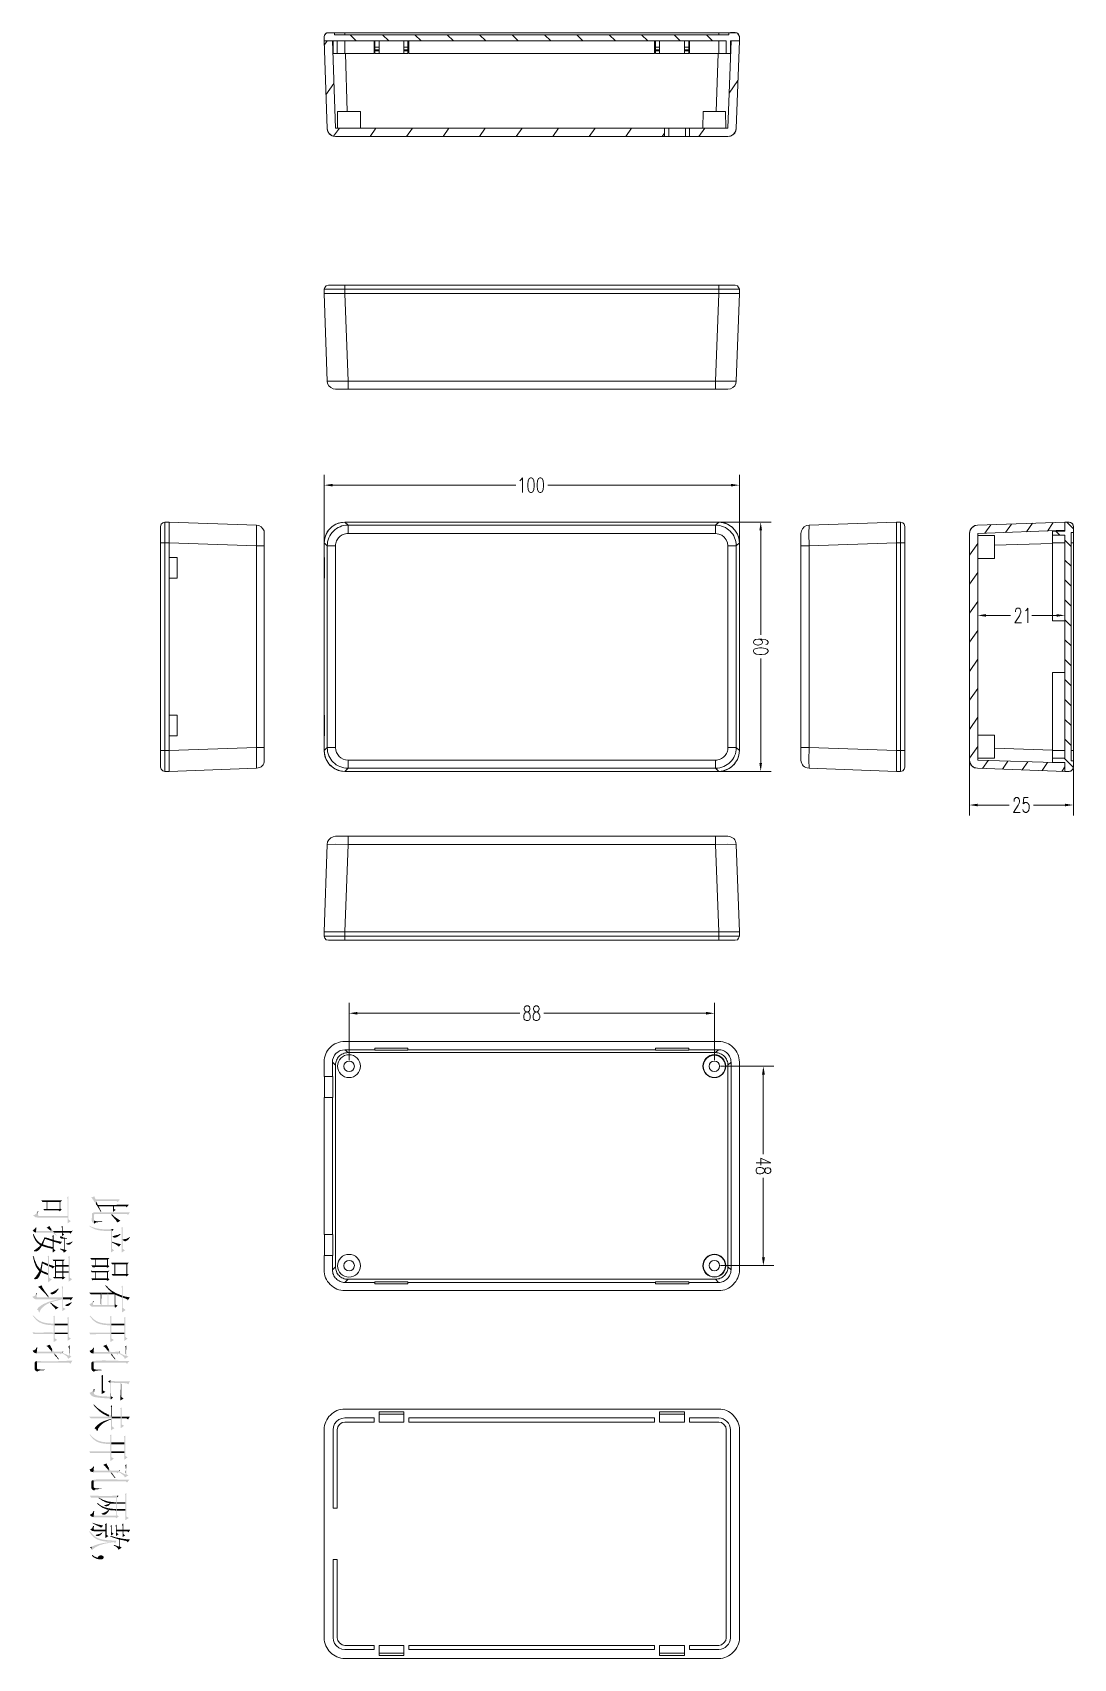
# Model space of a CAD drawing. Header units: millimetres. Extents: x 0 to 168, y 0 to 262.
import ezdxf

# ---------------------------------------------------------------- set-up
doc = ezdxf.new("R2010")
doc.units = ezdxf.units.MM

msp = doc.modelspace()

# ---------------------------------------------------------------- hatches: boundary and pattern name
h = msp.add_hatch(color=0)
h.dxf.hatch_style = 2
h.paths.add_polyline_path([(48.387, 189.357175), (48.387, 188.933842), (47.032333, 189.145509)])
h = msp.add_hatch(color=0)
h.dxf.hatch_style = 2
h.paths.add_polyline_path([(112.649, 189.357175), (112.649, 188.933842), (114.003667, 189.145509)])
h = msp.add_hatch(color=0)
h.dxf.hatch_style = 2
h.paths.add_polyline_path([(117.644333, 181.864175), (117.221, 181.864175), (117.432667, 183.176509)])
h = msp.add_hatch(color=0)
h.dxf.hatch_style = 2
h.paths.add_polyline_path([(153.754667, 168.359842), (153.754667, 167.936509), (152.442333, 168.148175)])
h = msp.add_hatch(color=0)
h.dxf.hatch_style = 2
h.paths.add_polyline_path([(165.142333, 168.359842), (165.142333, 167.936509), (166.497, 168.148175)])
h = msp.add_hatch(color=0)
h.dxf.hatch_style = 2
h.paths.add_polyline_path([(117.644333, 144.356842), (117.221, 144.356842), (117.432667, 143.002175)])
h = msp.add_hatch(color=0)
h.dxf.hatch_style = 2
h.paths.add_polyline_path([(152.442333, 137.795175), (152.442333, 137.371842), (151.087667, 137.583509)])
h = msp.add_hatch(color=0)
h.dxf.hatch_style = 2
h.paths.add_polyline_path([(166.497, 137.795175), (166.497, 137.371842), (167.851667, 137.583509)])
h = msp.add_hatch(color=0)
h.dxf.hatch_style = 2
h.paths.add_polyline_path([(52.366333, 104.224842), (52.366333, 103.801509), (51.054, 104.013175)])
h = msp.add_hatch(color=0)
h.dxf.hatch_style = 2
h.paths.add_polyline_path([(108.627333, 104.224842), (108.627333, 103.801509), (109.982, 104.013175)])
h = msp.add_hatch(color=0)
h.dxf.hatch_style = 2
h.paths.add_polyline_path([(118.11, 94.107175), (117.644333, 94.107175), (117.856, 95.461842)])
h = msp.add_hatch(color=0)
h.dxf.hatch_style = 2
h.paths.add_polyline_path([(4.402667, 72.093842), (4.360333, 72.474842), (2.413, 72.474842), (2.413, 73.829509), (1.439333, 73.829509), (1.608667, 73.575509), (2.286, 73.575509), (2.286, 72.474842), (2.370667, 72.220842), (4.233333, 72.220842)])
h = msp.add_hatch(color=0)
h.dxf.hatch_style = 2
h.paths.add_polyline_path([(4.741333, 72.390175), (4.487333, 72.517175), (4.487333, 73.533175), (4.445, 73.829509), (2.413, 73.829509), (2.413, 73.575509), (4.360333, 73.575509), (4.360333, 72.474842), (4.402667, 72.093842)])
h = msp.add_hatch(color=0)
h.dxf.hatch_style = 2
h.paths.add_polyline_path([(4.741333, 73.829509), (4.445, 73.829509), (4.487333, 73.533175)])
h = msp.add_hatch(color=0)
h.dxf.hatch_style = 2
h.paths.add_polyline_path([(6.180667, 70.485175), (5.799667, 70.781509), (5.799667, 74.506842), (5.588, 74.379842), (5.630333, 74.295175), (5.630333, 74.168175), (5.672667, 74.083509), (5.672667, 70.146509)])
h = msp.add_hatch(color=0)
h.dxf.hatch_style = 2
h.paths.add_polyline_path([(14.097, 74.041175), (13.626011, 74.013644), (13.143723, 73.998792), (12.653522, 73.993457), (12.158795, 73.994476), (11.662926, 73.998687), (11.169303, 74.002926), (10.68131, 74.004032), (10.202333, 73.998842), (10.117667, 74.125842), (10.075333, 74.252842), (10.033, 74.337509), (10.033, 74.422175), (9.990667, 74.464509), (9.990667, 74.506842), (9.440333, 74.295175), (9.482667, 74.295175), (9.482667, 74.252842), (9.525, 74.210509), (9.567333, 74.210509), (9.652, 74.125842), (9.652, 74.041175), (9.736667, 73.998842), (9.779, 73.956509), (9.906, 73.702509), (10.009816, 73.587663), (10.092531, 73.460812), (10.166648, 73.327809), (10.244667, 73.194509), (10.287, 73.744842), (13.546667, 73.744842), (13.758333, 73.575509)])
h = msp.add_hatch(color=0)
h.dxf.hatch_style = 2
h.paths.add_polyline_path([(13.419667, 72.305509), (13.123333, 72.474842), (13.123333, 72.898175), (13.081, 73.109842), (10.541, 73.109842), (10.287, 73.744842), (10.244667, 73.194509), (10.329333, 73.109842), (10.498667, 72.855842), (10.583333, 72.686509), (10.668, 72.559509), (10.668, 72.898175), (12.996333, 72.898175), (12.996333, 72.009175)])
h = msp.add_hatch(color=0)
h.dxf.hatch_style = 2
h.paths.add_polyline_path([(5.672667, 71.035509), (5.672667, 71.331842), (1.100667, 71.331842), (0.973667, 71.374175), (0.889, 71.416509), (0.889, 71.543509), (0.804333, 72.093842), (0.719667, 71.966842), (0.677333, 71.882175), (0.635, 71.755175), (0.550333, 71.670509), (0.46175, 71.611783), (0.408533, 71.572844), (0.378096, 71.548407), (0.357849, 71.53319), (0.335204, 71.521908), (0.297574, 71.509278), (0.232368, 71.490017), (0.127, 71.458842), (0.169333, 71.374175), (0.254, 71.289509), (0.338667, 71.247175), (0.423333, 71.162509), (0.508, 71.120175), (0.667196, 71.108037), (0.825103, 71.079429), (0.983208, 71.050028), (1.143, 71.035509)])
h = msp.add_hatch(color=0)
h.dxf.hatch_style = 2
h.paths.add_polyline_path([(0.931333, 72.093842), (0.804333, 72.093842), (0.889, 71.543509), (0.889, 71.924509), (0.931333, 72.009175)])
h = msp.add_hatch(color=0)
h.dxf.hatch_style = 2
h.paths.add_polyline_path([(2.370667, 72.220842), (2.286, 72.474842), (1.735667, 72.474842), (1.905, 72.220842), (2.201333, 72.220842)])
h = msp.add_hatch(color=0)
h.dxf.hatch_style = 2
h.paths.add_polyline_path([(15.705667, 71.924509), (9.948333, 71.924509), (9.867429, 71.886766), (9.795933, 71.860364), (9.733897, 71.838219), (9.681369, 71.813251), (9.638399, 71.778378), (9.605036, 71.726518), (9.581331, 71.650588), (9.567333, 71.543509), (9.580411, 71.433337), (9.585025, 71.324868), (9.58322, 71.218389), (9.57704, 71.114189), (9.568531, 71.012556), (9.559737, 70.91378), (9.552703, 70.818147), (9.549474, 70.725946), (9.552095, 70.637466), (9.56261, 70.552995), (9.583065, 70.472822), (9.615504, 70.397234), (9.661972, 70.326521), (9.724514, 70.26097), (9.805175, 70.20087), (9.906, 70.146509), (9.906, 71.458842), (9.990667, 71.628175), (10.075333, 71.670509), (12.615333, 71.670509), (12.657667, 71.585842), (12.742333, 71.501175), (12.784667, 71.670509), (15.197667, 71.670509), (15.409333, 71.501175)])
h = msp.add_hatch(color=0)
h.dxf.hatch_style = 2
h.paths.add_polyline_path([(11.260667, 70.400509), (11.260667, 70.485175), (10.329333, 70.485175), (10.244667, 70.527509), (10.075333, 70.527509), (9.948333, 70.612175), (9.906, 70.654509), (9.906, 71.458842), (9.906, 70.146509), (9.990667, 70.104175), (10.075333, 70.188842), (10.202333, 70.273509), (10.287, 70.315842), (10.414, 70.315842), (10.526014, 70.334706), (10.612404, 70.347559), (10.682077, 70.355467), (10.743935, 70.359498), (10.806886, 70.360718), (10.879832, 70.360193), (10.97168, 70.35899), (11.091333, 70.358175)])
h = msp.add_hatch(color=0)
h.dxf.hatch_style = 2
h.paths.add_polyline_path([(11.091333, 72.051509), (10.668, 72.898175), (10.668, 72.559509), (10.752667, 72.432509), (10.922, 72.093842), (10.964333, 72.051509)])
h = msp.add_hatch(color=0)
h.dxf.hatch_style = 2
h.paths.add_polyline_path([(14.181667, 70.569842), (13.967424, 70.705834), (13.777549, 70.827844), (13.605516, 70.94309), (13.444802, 71.058792), (13.288884, 71.182166), (13.131238, 71.320432), (12.96534, 71.480806), (12.784667, 71.670509), (12.742333, 71.501175), (12.784667, 71.416509), (12.869333, 71.331842), (12.911667, 71.247175), (13.081, 71.077842), (13.123333, 70.993175), (13.462, 70.654509), (13.504333, 70.527509), (13.631333, 70.400509), (13.673667, 70.315842), (13.673667, 70.273509)])
h = msp.add_hatch(color=0)
h.dxf.hatch_style = 2
h.paths.add_polyline_path([(15.536333, 73.152175), (14.911884, 73.155135), (14.307079, 73.150985), (13.703068, 73.136846), (13.081, 73.109842), (13.123333, 72.898175), (15.028333, 72.898175), (15.197667, 72.728842)])
h = msp.add_hatch(color=0)
h.dxf.hatch_style = 2
h.paths.add_polyline_path([(0.635, 69.511509), (0.550333, 69.511509), (0.508, 69.426842), (0.254, 69.172842), (0.084667, 69.088175), (0, 69.088175), (0.096848, 68.962492), (0.156385, 68.876922), (0.19326, 68.821804), (0.222118, 68.787476), (0.257607, 68.764278), (0.314375, 68.742547), (0.407068, 68.712622), (0.550333, 68.664842), (0.592667, 69.172842), (0.592667, 69.257509), (0.635, 69.384509)])
h = msp.add_hatch(color=0)
h.dxf.hatch_style = 2
h.paths.add_polyline_path([(3.259667, 66.040175), (3.259667, 66.336509), (3.132667, 66.336509), (2.963333, 66.378842), (2.709333, 66.463509), (2.54, 66.463509), (1.905, 66.675175), (1.820333, 66.717509), (1.693333, 66.759842), (1.651, 66.759842), (1.608667, 67.183175), (1.439333, 66.844509), (1.203635, 66.99696), (0.997115, 67.161297), (0.816178, 67.338525), (0.657225, 67.529647), (0.516661, 67.735669), (0.390889, 67.957594), (0.276312, 68.196428), (0.169333, 68.453175), (0.042333, 68.453175), (0.091691, 68.282742), (0.134375, 68.141959), (0.174232, 68.02145), (0.215106, 67.911838), (0.260842, 67.803747), (0.315284, 67.687802), (0.382277, 67.554625), (0.465667, 67.394842), (0.628121, 67.17881), (0.804333, 66.971509), (0.889, 66.886842), (0.973667, 66.844509), (1.058333, 66.759842), (1.143, 66.717509), (1.227667, 66.632842), (1.27, 66.632842), (1.27, 66.167175), (1.354667, 66.251842), (1.397, 66.336509), (1.481667, 66.463509), (1.524, 66.505842), (1.748968, 66.426971), (1.956643, 66.359858), (2.153016, 66.301575), (2.344076, 66.249196), (2.535814, 66.199793), (2.734221, 66.15044), (2.945286, 66.09821), (3.175, 66.040175)])
h = msp.add_hatch(color=0)
h.dxf.hatch_style = 2
h.paths.add_polyline_path([(3.937, 68.156842), (3.302, 68.918842), (3.217333, 69.045842), (3.090333, 69.130509), (3.048, 69.257509), (3.005667, 68.918842), (0.719667, 68.918842), (0.635, 68.961175), (0.635, 69.003509), (0.592667, 69.088175), (0.592667, 69.172842), (0.550333, 68.664842), (3.259667, 68.664842), (3.81, 68.156842)])
h = msp.add_hatch(color=0)
h.dxf.hatch_style = 2
h.paths.add_polyline_path([(3.048, 69.257509), (2.878667, 69.426842), (2.794, 69.596175), (2.709333, 69.680842), (2.709333, 69.723175), (2.286, 69.426842), (2.54, 69.299842), (2.709333, 69.130509), (2.963333, 68.961175), (3.005667, 68.918842)])
h = msp.add_hatch(color=0)
h.dxf.hatch_style = 2
h.paths.add_polyline_path([(3.725333, 65.786175), (3.429, 65.997842), (3.429, 68.283842), (3.175, 68.114509), (3.259667, 67.902842), (3.259667, 65.447509)])
h = msp.add_hatch(color=0)
h.dxf.hatch_style = 2
h.paths.add_polyline_path([(4.741333, 68.664842), (4.741333, 68.918842), (3.302, 68.918842), (3.513667, 68.664842)])
h = msp.add_hatch(color=0)
h.dxf.hatch_style = 2
h.paths.add_polyline_path([(5.122333, 68.326175), (4.868333, 68.537842), (4.868333, 69.723175), (4.656667, 69.596175), (4.741333, 69.426842), (4.741333, 68.072175)])
h = msp.add_hatch(color=0)
h.dxf.hatch_style = 2
h.paths.add_polyline_path([(6.477, 68.961175), (6.320222, 68.933109), (6.130693, 68.918147), (5.91846, 68.912992), (5.693569, 68.914344), (5.466064, 68.918904), (5.245993, 68.923373), (5.043401, 68.924452), (4.868333, 68.918842), (4.868333, 68.664842), (5.969, 68.664842), (6.138333, 68.495509)])
h = msp.add_hatch(color=0)
h.dxf.hatch_style = 2
h.paths.add_polyline_path([(13.165667, 65.786175), (12.827, 66.040175), (12.827, 68.876509), (12.7, 69.215175), (12.240444, 69.195317), (11.793471, 69.188535), (11.356454, 69.200199), (10.926762, 69.23568), (10.501767, 69.300348), (10.078839, 69.399573), (9.655349, 69.538725), (9.228667, 69.723175), (9.228667, 69.765509), (9.144, 69.723175), (9.330575, 69.577914), (9.524839, 69.451128), (9.726087, 69.341571), (9.933616, 69.248), (10.146722, 69.169169), (10.364701, 69.103833), (10.586849, 69.050748), (10.812462, 69.008668), (11.040838, 68.976349), (11.271271, 68.952545), (11.503058, 68.936013), (11.735495, 68.925506), (11.967878, 68.919781), (12.199503, 68.917591), (12.429668, 68.917693), (12.657667, 68.918842), (12.657667, 65.447509)])
h = msp.add_hatch(color=0)
h.dxf.hatch_style = 2
h.paths.add_polyline_path([(13.081, 69.215175), (12.7, 69.215175), (12.827, 68.876509)])
h = msp.add_hatch(color=0)
h.dxf.hatch_style = 2
h.paths.add_polyline_path([(14.224, 68.410842), (14.139333, 68.453175), (14.054667, 68.410842), (13.927667, 68.368509), (13.800667, 68.283842), (13.673667, 68.241509), (13.546667, 68.241509), (13.292667, 68.156842), (13.250333, 68.156842), (13.081, 68.114509), (12.954, 68.072175), (12.911667, 68.029842), (12.911667, 67.987509), (12.996333, 67.945175), (12.996333, 67.902842), (13.179208, 67.851889), (13.353306, 67.848768), (13.518813, 67.885913), (13.675916, 67.955759), (13.8248, 68.05074), (13.965651, 68.163291), (14.098656, 68.285847)])
h = msp.add_hatch(color=0)
h.dxf.hatch_style = 2
h.paths.add_polyline_path([(14.901333, 65.786175), (14.562667, 66.040175), (14.562667, 69.596175), (14.308667, 69.426842), (14.393333, 69.257509), (14.393333, 65.447509)])
h = msp.add_hatch(color=0)
h.dxf.hatch_style = 2
h.paths.add_polyline_path([(1.27, 66.167175), (1.27, 66.632842), (1.165913, 66.501813), (1.094333, 66.418777), (1.044804, 66.369385), (1.006872, 66.339287), (0.97008, 66.314133), (0.923975, 66.279574), (0.8581, 66.22126), (0.762, 66.124842), (0.677333, 66.082509), (0.592667, 65.997842), (0.508, 65.955509), (0.254, 65.786175), (0.211667, 65.701509), (0.296333, 65.616842), (0.635, 65.616842), (0.719667, 65.659175), (0.841753, 65.736126), (0.923908, 65.783513), (0.977728, 65.812685), (1.014809, 65.834991), (1.046747, 65.861778), (1.085139, 65.904394), (1.14158, 65.974189), (1.227667, 66.082509)])
h = msp.add_hatch(color=0)
h.dxf.hatch_style = 2
h.paths.add_polyline_path([(3.259667, 67.225509), (3.259667, 67.521842), (2.921397, 67.62278), (2.582333, 67.733509), (2.503667, 67.767592), (2.421649, 67.790344), (2.337852, 67.806341), (2.253853, 67.82016), (2.171227, 67.836376), (2.091548, 67.859566), (2.016392, 67.894307), (1.947333, 67.945175), (1.905, 67.818175), (1.862667, 67.733509), (1.820333, 67.606509), (1.608667, 67.183175), (1.651, 66.759842), (1.735667, 66.929175), (1.778, 66.971509), (1.778, 67.098509), (1.820333, 67.183175), (1.882279, 67.305743), (1.926167, 67.416009), (1.970054, 67.526274), (2.032, 67.648842)])
h = msp.add_hatch(color=0)
h.dxf.hatch_style = 2
h.paths.add_polyline_path([(4.783667, 67.183175), (4.443214, 67.215719), (4.10554, 67.279748), (3.768262, 67.358991), (3.429, 67.437175), (3.429, 67.479509), (3.429, 67.183175), (4.318, 66.929175), (4.445, 66.802175)])
h = msp.add_hatch(color=0)
h.dxf.hatch_style = 2
h.paths.add_polyline_path([(5.207, 67.818175), (5.08, 67.860509), (4.995333, 67.860509), (4.868333, 67.945175), (4.699, 68.029842), (4.572, 68.072175), (4.487333, 68.072175), (4.487333, 68.029842), (4.402667, 67.945175), (4.452935, 67.831934), (4.520522, 67.757056), (4.602437, 67.713003), (4.695693, 67.692234), (4.797299, 67.687206), (4.904267, 67.690381), (5.013608, 67.694218), (5.122333, 67.691175), (5.122333, 65.913175)])
h = msp.add_hatch(color=0)
h.dxf.hatch_style = 2
h.paths.add_polyline_path([(5.545667, 65.743842), (5.249333, 65.913175), (5.249333, 67.691175), (5.207, 67.818175), (5.122333, 65.913175), (4.487333, 66.082509), (4.402667, 65.997842), (4.656667, 65.870842), (4.783667, 65.786175), (4.995333, 65.574509), (5.037667, 65.489842), (5.037667, 65.405175)])
h = msp.add_hatch(color=0)
h.dxf.hatch_style = 2
h.paths.add_polyline_path([(5.545667, 67.691175), (5.545667, 67.775842), (5.376333, 67.775842), (5.207, 67.818175), (5.249333, 67.691175)])
h = msp.add_hatch(color=0)
h.dxf.hatch_style = 2
h.paths.add_polyline_path([(6.519333, 67.183175), (6.434667, 67.225509), (6.311631, 67.150576), (6.185727, 67.092175), (6.057821, 67.046698), (5.928783, 67.010535), (5.799481, 66.980077), (5.670782, 66.951714), (5.543554, 66.921839), (5.418667, 66.886842), (5.418667, 66.844509), (5.461, 66.802175), (5.545667, 66.759842), (5.672667, 66.717509), (5.969, 66.717509), (6.096, 66.802175), (6.138333, 66.844509), (6.223, 66.886842), (6.392333, 67.056175), (6.477, 67.183175)])
h = msp.add_hatch(color=0)
h.dxf.hatch_style = 2
h.paths.add_polyline_path([(14.266333, 66.802175), (14.097, 66.802175), (14.012333, 66.844509), (13.885333, 66.886842), (13.758333, 66.886842), (13.290285, 67.030775), (12.827, 67.183175), (12.827, 67.056175), (12.958839, 66.990116), (13.103705, 66.917302), (13.255904, 66.838452), (13.409745, 66.754286), (13.559534, 66.665522), (13.699579, 66.572881), (13.824188, 66.477081), (13.927667, 66.378842)])
h = msp.add_hatch(color=0)
h.dxf.hatch_style = 2
h.paths.add_polyline_path([(15.748, 67.860509), (15.663333, 67.902842), (15.536333, 67.860509), (15.409333, 67.775842), (15.282333, 67.733509), (15.113, 67.648842), (15.028333, 67.648842), (14.859, 67.606509), (14.732, 67.564175), (14.562667, 67.564175), (14.562667, 67.479509), (14.647333, 67.394842), (14.774333, 67.310175), (14.859, 67.267842), (14.986, 67.267842), (15.070667, 67.310175), (15.168085, 67.338471), (15.256553, 67.38573), (15.337968, 67.4475), (15.414228, 67.519328), (15.48723, 67.596762), (15.558873, 67.67535), (15.631052, 67.750638), (15.705667, 67.818175)])
h = msp.add_hatch(color=0)
h.dxf.hatch_style = 2
h.paths.add_polyline_path([(2.497667, 61.806842), (2.497667, 63.584842), (2.497667, 62.103175), (2.409219, 62.139932), (2.334799, 62.173918), (2.268688, 62.205805), (2.20517, 62.236261), (2.138526, 62.265956), (2.063039, 62.29556), (1.972992, 62.325744), (1.862667, 62.357175), (1.735667, 62.399509), (1.651, 62.484175), (1.481667, 62.568842), (1.439333, 62.568842), (1.439333, 63.627175), (1.432115, 63.537335), (1.412875, 63.429085), (1.385631, 63.30859), (1.354402, 63.182014), (1.323206, 63.05552), (1.296061, 62.935273), (1.276987, 62.827437), (1.27, 62.738175), (1.185333, 62.780509), (1.143, 62.865175), (1.016, 62.992175), (0.931333, 63.161509), (0.846667, 63.203842), (0.635, 63.627175), (0.569516, 63.765122), (0.501121, 63.920334), (0.436166, 64.077132), (0.381, 64.219842), (0.296333, 64.389175), (0.296333, 64.516175), (0.254, 64.643175), (0.211667, 64.727842), (0.169333, 64.854842), (0.169333, 64.897175), (0.042333, 64.854842), (0.082031, 64.755352), (0.109885, 64.652783), (0.129925, 64.549279), (0.146182, 64.446987), (0.162688, 64.348051), (0.183472, 64.254618), (0.212566, 64.168833), (0.254, 64.092842), (0.254, 63.965842), (0.296333, 63.881175), (0.296333, 63.796509), (0.381, 63.627175), (0.381, 63.542509), (0.423333, 63.500175), (0.465667, 63.415509), (0.465667, 63.330842), (0.508, 63.288509), (0.550333, 63.203842), (0.592667, 63.076842), (0.677333, 62.992175), (0.762, 62.822842), (0.846667, 62.738175), (0.889, 62.653509), (1.100667, 62.441842), (1.143, 61.679842), (1.185333, 61.764509), (1.227667, 61.891509), (1.27, 61.976175), (1.312333, 62.103175), (1.354667, 62.187842), (1.354667, 62.314842), (1.592858, 62.184683), (1.870869, 62.052508), (2.155362, 61.935082), (2.413, 61.849175)])
h = msp.add_hatch(color=0)
h.dxf.hatch_style = 2
h.paths.add_polyline_path([(2.497667, 63.584842), (2.328333, 63.669509), (2.201333, 63.711842), (2.032, 63.796509), (1.905, 63.838842), (1.820333, 63.881175), (1.693333, 63.923509), (1.608667, 63.965842), (1.566333, 64.008175), (1.524, 64.008175), (1.524, 63.923509), (1.481667, 63.796509), (1.481667, 63.711842), (1.439333, 63.627175), (1.439333, 62.568842), (1.464088, 62.683621), (1.490596, 62.817418), (1.517468, 62.963981), (1.543315, 63.117059), (1.566747, 63.270401), (1.586376, 63.417758), (1.600812, 63.552877), (1.608667, 63.669509), (1.778, 63.627175), (1.905, 63.542509), (2.032, 63.500175), (2.159, 63.415509), (2.286, 63.373175), (2.455333, 63.288509), (2.497667, 63.288509), (2.497667, 62.103175)])
h = msp.add_hatch(color=0)
h.dxf.hatch_style = 2
h.paths.add_polyline_path([(3.090333, 61.087175), (2.667, 61.425842), (2.667, 64.939509), (2.413, 64.812509), (2.497667, 64.643175), (2.497667, 60.621509)])
h = msp.add_hatch(color=0)
h.dxf.hatch_style = 2
h.paths.add_polyline_path([(3.598333, 63.246175), (3.512143, 63.247004), (3.40365, 63.268946), (3.279686, 63.305861), (3.147086, 63.351612), (3.012684, 63.400057), (2.883313, 63.445059), (2.765807, 63.480478), (2.667, 63.500175), (2.667, 63.246175), (2.822906, 63.157374), (2.979208, 63.082134), (3.127573, 62.993663), (3.259667, 62.865175)])
h = msp.add_hatch(color=0)
h.dxf.hatch_style = 2
h.paths.add_polyline_path([(3.683, 64.304509), (3.217333, 64.304509), (3.386667, 64.050509), (3.640667, 64.050509), (3.640667, 61.510509)])
h = msp.add_hatch(color=0)
h.dxf.hatch_style = 2
h.paths.add_polyline_path([(5.291667, 61.425842), (4.953, 61.595175), (4.953, 63.161509), (4.910667, 64.304509), (3.683, 64.304509), (3.640667, 61.510509), (3.302, 61.510509), (3.513667, 61.256509), (3.725333, 61.256509), (3.767667, 64.050509), (4.826, 64.050509), (4.826, 61.510509), (4.868333, 61.087175)])
h = msp.add_hatch(color=0)
h.dxf.hatch_style = 2
h.paths.add_polyline_path([(4.868333, 61.087175), (4.826, 61.510509), (3.767667, 61.510509), (3.767667, 64.050509), (3.725333, 61.256509), (4.741333, 61.256509)])
h = msp.add_hatch(color=0)
h.dxf.hatch_style = 2
h.paths.add_polyline_path([(4.826, 63.415509), (3.767667, 63.415509), (3.767667, 63.161509), (4.826, 63.161509), (4.826, 62.399509)])
h = msp.add_hatch(color=0)
h.dxf.hatch_style = 2
h.paths.add_polyline_path([(4.826, 62.187842), (4.826, 63.415509), (4.826, 62.399509), (3.767667, 62.399509), (3.767667, 63.415509), (3.767667, 62.187842)])
h = msp.add_hatch(color=0)
h.dxf.hatch_style = 2
h.paths.add_polyline_path([(5.207, 64.304509), (4.910667, 64.304509), (4.953, 63.161509), (4.953, 64.008175)])
h = msp.add_hatch(color=0)
h.dxf.hatch_style = 2
h.paths.add_polyline_path([(5.842, 63.415509), (4.953, 63.415509), (4.953, 64.008175), (4.953, 63.161509), (5.842, 63.161509), (5.842, 62.399509)])
h = msp.add_hatch(color=0)
h.dxf.hatch_style = 2
h.paths.add_polyline_path([(5.842, 62.187842), (5.842, 63.415509), (5.842, 62.399509), (4.953, 62.399509), (4.953, 62.187842)])
h = msp.add_hatch(color=0)
h.dxf.hatch_style = 2
h.paths.add_polyline_path([(6.392333, 61.129509), (5.969, 61.425842), (5.969, 64.897175), (5.757333, 64.727842), (5.799667, 64.643175), (5.799667, 64.558509), (5.842, 64.473842), (5.842, 60.748509)])
h = msp.add_hatch(color=0)
h.dxf.hatch_style = 2
h.paths.add_polyline_path([(10.16, 64.558509), (9.313333, 64.558509), (9.482667, 64.304509), (10.117667, 64.304509), (10.117667, 63.373175)])
h = msp.add_hatch(color=0)
h.dxf.hatch_style = 2
h.paths.add_polyline_path([(12.065, 64.558509), (10.16, 64.558509), (10.117667, 63.373175), (9.482667, 63.373175), (9.694333, 63.076842), (10.075333, 63.076842), (10.202333, 63.119175), (10.244667, 64.304509), (12.022667, 64.304509), (12.022667, 63.373175)])
h = msp.add_hatch(color=0)
h.dxf.hatch_style = 2
h.paths.add_polyline_path([(12.403667, 64.558509), (12.065, 64.558509), (12.022667, 63.373175), (10.244667, 63.373175), (10.244667, 64.304509), (10.202333, 63.119175), (11.049, 63.119175), (11.895667, 63.119175), (12.065, 62.949842), (12.149667, 64.304509)])
h = msp.add_hatch(color=0)
h.dxf.hatch_style = 2
h.paths.add_polyline_path([(12.403667, 63.246175), (12.149667, 63.415509), (12.149667, 64.304509), (12.065, 62.949842)])
h = msp.add_hatch(color=0)
h.dxf.hatch_style = 2
h.paths.add_polyline_path([(15.197667, 61.595175), (15.113, 61.976175), (13.335, 61.976175), (13.335, 63.796509), (12.7, 63.796509), (12.657667, 63.838842), (12.827, 63.542509), (13.208, 63.542509), (13.208, 61.976175), (13.250333, 61.722175), (15.028333, 61.722175)])
h = msp.add_hatch(color=0)
h.dxf.hatch_style = 2
h.paths.add_polyline_path([(15.536333, 61.891509), (15.282333, 62.018509), (15.282333, 63.500175), (15.24, 63.796509), (13.335, 63.796509), (13.335, 63.542509), (15.113, 63.542509), (15.113, 61.976175), (15.197667, 61.595175)])
h = msp.add_hatch(color=0)
h.dxf.hatch_style = 2
h.paths.add_polyline_path([(15.536333, 63.838842), (15.367, 63.796509), (15.24, 63.796509), (15.282333, 63.500175)])
h = msp.add_hatch(color=0)
h.dxf.hatch_style = 2
h.paths.add_polyline_path([(118.11, 64.643175), (117.644333, 64.643175), (117.856, 63.330842)])
h = msp.add_hatch(color=0)
h.dxf.hatch_style = 2
h.paths.add_polyline_path([(1.143, 61.679842), (1.100667, 62.441842), (0.991791, 62.254781), (0.887677, 62.06825), (0.773642, 61.888598), (0.635, 61.722175), (0.594031, 61.628579), (0.5461, 61.5539), (0.493737, 61.49298), (0.439473, 61.440659), (0.385837, 61.391777), (0.335359, 61.341175), (0.29057, 61.283694), (0.254, 61.214175), (0.296333, 61.171842), (0.381, 61.129509), (0.465667, 61.129509), (0.592667, 61.171842), (0.719667, 61.171842), (0.804333, 61.214175), (0.869909, 61.272811), (0.916914, 61.322969), (0.950557, 61.367313), (0.976048, 61.408512), (0.998595, 61.449231), (1.023408, 61.492137), (1.055696, 61.539896), (1.100667, 61.595175)])
h = msp.add_hatch(color=0)
h.dxf.hatch_style = 2
h.paths.add_polyline_path([(10.16, 62.484175), (9.609667, 62.484175), (9.482667, 62.526509), (9.398, 62.526509), (9.567333, 62.230175), (10.117667, 62.230175), (10.117667, 61.256509)])
h = msp.add_hatch(color=0)
h.dxf.hatch_style = 2
h.paths.add_polyline_path([(12.065, 62.484175), (10.16, 62.484175), (10.117667, 61.256509), (9.482667, 61.256509), (9.652, 60.960175), (9.736667, 60.960175), (9.779, 61.002509), (10.202333, 61.002509), (10.244667, 62.230175), (12.022667, 62.230175), (12.022667, 61.256509)])
h = msp.add_hatch(color=0)
h.dxf.hatch_style = 2
h.paths.add_polyline_path([(12.446, 62.526509), (12.319, 62.526509), (12.192, 62.484175), (12.065, 62.484175), (12.022667, 61.256509), (10.244667, 61.256509), (10.244667, 62.230175), (10.202333, 61.002509), (11.006667, 61.002509), (11.938, 61.002509), (12.107333, 60.875509), (12.149667, 62.230175)])
h = msp.add_hatch(color=0)
h.dxf.hatch_style = 2
h.paths.add_polyline_path([(12.446, 61.129509), (12.149667, 61.298842), (12.149667, 62.230175), (12.107333, 60.875509)])
h = msp.add_hatch(color=0)
h.dxf.hatch_style = 2
h.paths.add_polyline_path([(13.250333, 61.722175), (13.208, 61.976175), (12.742333, 61.976175), (12.911667, 61.722175), (13.123333, 61.722175)])
h = msp.add_hatch(color=0)
h.dxf.hatch_style = 2
h.paths.add_polyline_path([(4.783667, 57.912175), (4.783667, 58.208509), (2.751667, 58.208509), (2.582333, 58.377842), (2.54, 58.208509), (0.804333, 58.208509), (0.719667, 58.250842), (0.677333, 58.335509), (0.677333, 58.420175), (0.635, 58.928175), (0.592667, 58.801175), (0.550333, 58.716509), (0.465667, 58.631842), (0.423333, 58.547175), (0.337145, 58.463815), (0.233892, 58.405755), (0.119526, 58.376072), (0, 58.377842), (0.036678, 58.260813), (0.1016, 58.149639), (0.189805, 58.057316), (0.296333, 57.996842), (0.381, 57.954509), (0.508, 57.912175), (4.402667, 57.912175), (4.445, 57.827509), (4.614333, 57.869842), (4.741333, 57.869842)])
h = msp.add_hatch(color=0)
h.dxf.hatch_style = 2
h.paths.add_polyline_path([(0.762, 58.928175), (0.635, 58.928175), (0.677333, 58.420175), (0.677333, 58.589509), (0.719667, 58.674175), (0.719667, 58.801175)])
h = msp.add_hatch(color=0)
h.dxf.hatch_style = 2
h.paths.add_polyline_path([(4.445, 57.827509), (4.402667, 57.912175), (4.154436, 57.863099), (3.864752, 57.805713), (3.548982, 57.739845), (3.222493, 57.665319), (2.90065, 57.581963), (2.59882, 57.489603), (2.33237, 57.388065), (2.116667, 57.277175), (1.989667, 57.234842), (1.905, 57.192509), (1.778, 57.150175), (1.693333, 57.107842), (1.608667, 57.023175), (1.524, 56.980842), (1.397, 56.938509), (1.27, 56.811509), (1.185333, 56.769175), (1.100667, 56.684509), (1.016, 56.642175), (0.973667, 56.557509), (0.889, 56.515175), (0.804333, 56.345842), (0.719667, 56.303509), (0.719667, 56.261175), (0.804333, 56.218842), (0.889, 56.134175), (0.973667, 56.091842), (1.016, 56.007175), (1.016, 55.880175), (1.058333, 55.795509), (1.143, 55.795509), (1.143, 55.922509), (1.185333, 55.964842), (1.354667, 56.303509), (1.439333, 56.388175), (1.481667, 56.472842), (1.566333, 56.557509), (1.651, 56.599842), (1.797319, 56.740236), (1.933277, 56.855628), (2.063564, 56.952068), (2.192867, 57.035611), (2.325874, 57.112307), (2.467273, 57.188209), (2.621752, 57.26937), (2.794, 57.361842), (2.878667, 57.234842), (2.921, 57.404175), (3.048, 57.404175), (3.217333, 57.488842), (3.471333, 57.573509), (3.670829, 57.636198), (3.858419, 57.673124), (4.053549, 57.713159), (4.275667, 57.785175)])
h = msp.add_hatch(color=0)
h.dxf.hatch_style = 2
h.paths.add_polyline_path([(2.582333, 58.377842), (2.491019, 58.527315), (2.402946, 58.639647), (2.3199, 58.748077), (2.243667, 58.885842), (2.159, 58.970509), (2.074333, 59.139842), (1.989667, 59.182175), (1.947333, 59.266842), (1.651, 59.732509), (1.625757, 59.775514), (1.598282, 59.83095), (1.569517, 59.894018), (1.540404, 59.959918), (1.511887, 60.02385), (1.484908, 60.081014), (1.460409, 60.126612), (1.439333, 60.155842), (0.889, 59.901842), (0.944569, 59.856119), (0.986879, 59.829148), (1.021426, 59.812793), (1.053703, 59.798919), (1.089205, 59.779389), (1.133425, 59.746068), (1.191859, 59.69082), (1.27, 59.605509), (1.693333, 59.182175), (1.798323, 59.063278), (1.907514, 58.953311), (2.015447, 58.841359), (2.116667, 58.716509), (2.335212, 58.463038), (2.54, 58.208509)])
h = msp.add_hatch(color=0)
h.dxf.hatch_style = 2
h.paths.add_polyline_path([(4.233333, 59.605509), (4.148667, 59.647842), (3.851407, 59.42665), (3.541977, 59.234298), (3.218392, 59.068801), (2.878667, 58.928175), (2.915001, 58.824221), (2.983475, 58.758131), (3.075678, 58.724312), (3.183202, 58.71717), (3.297639, 58.731112), (3.410578, 58.760545), (3.513613, 58.799875), (3.598333, 58.843509), (3.776481, 58.995197), (3.933428, 59.177016), (4.081578, 59.371997), (4.233333, 59.563175)])
h = msp.add_hatch(color=0)
h.dxf.hatch_style = 2
h.paths.add_polyline_path([(5.334, 56.345842), (4.910667, 56.599842), (4.910667, 60.028842), (4.699, 59.901842), (4.741333, 59.817175), (4.741333, 59.732509), (4.783667, 59.605509), (4.783667, 55.964842)])
h = msp.add_hatch(color=0)
h.dxf.hatch_style = 2
h.paths.add_polyline_path([(6.519333, 58.208509), (4.910667, 58.208509), (4.910667, 57.912175), (5.969, 57.912175), (6.180667, 57.742842)])
h = msp.add_hatch(color=0)
h.dxf.hatch_style = 2
h.paths.add_polyline_path([(11.133667, 58.970509), (9.144, 58.970509), (9.398, 58.716509), (11.006667, 58.716509), (11.006667, 56.980842)])
h = msp.add_hatch(color=0)
h.dxf.hatch_style = 2
h.paths.add_polyline_path([(13.292667, 56.515175), (13.250333, 56.980842), (12.234333, 56.980842), (12.234333, 58.716509), (12.149667, 58.970509), (12.107333, 56.980842), (11.176, 56.980842), (11.176, 58.716509), (11.133667, 58.970509), (11.006667, 56.980842), (9.863667, 56.980842), (9.779, 57.023175), (9.779, 57.107842), (9.736667, 57.658175), (9.694333, 57.531175), (9.652, 57.446509), (9.482667, 57.277175), (9.398, 57.234842), (9.313333, 57.150175), (9.228667, 57.150175), (9.186333, 57.107842), (9.228667, 57.023175), (9.313333, 56.938509), (9.355667, 56.853842), (9.440333, 56.811509), (9.482667, 56.769175), (9.567333, 56.726842), (13.123333, 56.726842)])
h = msp.add_hatch(color=0)
h.dxf.hatch_style = 2
h.paths.add_polyline_path([(12.149667, 58.970509), (11.133667, 58.970509), (11.176, 58.716509), (12.107333, 58.716509), (12.107333, 56.980842)])
h = msp.add_hatch(color=0)
h.dxf.hatch_style = 2
h.paths.add_polyline_path([(12.911667, 59.224509), (12.827, 59.266842), (12.827, 59.309175), (12.7, 59.351509), (12.446, 59.605509), (12.319, 59.647842), (12.149667, 59.817175), (12.107333, 59.901842), (12.022667, 59.986509), (11.938, 60.028842), (11.853333, 60.113509), (11.853333, 60.155842), (11.726333, 60.113509), (11.96044, 59.798638), (12.243991, 59.488166), (12.554463, 59.204615), (12.869333, 58.970509)])
h = msp.add_hatch(color=0)
h.dxf.hatch_style = 2
h.paths.add_polyline_path([(13.716, 56.853842), (13.377333, 57.065509), (13.377333, 58.928175), (13.292667, 59.012842), (13.208, 59.055175), (13.081, 59.097509), (12.996333, 59.182175), (12.911667, 59.224509), (12.869333, 58.970509), (12.149667, 58.970509), (12.234333, 58.716509), (13.250333, 58.716509), (13.250333, 56.980842), (13.292667, 56.515175)])
h = msp.add_hatch(color=0)
h.dxf.hatch_style = 2
h.paths.add_polyline_path([(14.435667, 58.208509), (14.435667, 58.504842), (14.169149, 58.602192), (13.906368, 58.713201), (13.643653, 58.825864), (13.377333, 58.928175), (13.377333, 58.631842), (13.619609, 58.525413), (13.865357, 58.425996), (14.11051, 58.323668), (14.351, 58.208509)])
h = msp.add_hatch(color=0)
h.dxf.hatch_style = 2
h.paths.add_polyline_path([(15.028333, 56.176509), (14.562667, 56.515175), (14.562667, 60.155842), (14.351, 59.986509), (14.393333, 59.901842), (14.393333, 59.817175), (14.435667, 59.732509), (14.435667, 55.795509)])
h = msp.add_hatch(color=0)
h.dxf.hatch_style = 2
h.paths.add_polyline_path([(15.705667, 58.208509), (15.418924, 58.263029), (15.12861, 58.309183), (14.841074, 58.368499), (14.562667, 58.462509), (14.562667, 58.166175), (14.636223, 58.141416), (14.748024, 58.105486), (14.882802, 58.059949), (15.025291, 58.006367), (15.160222, 57.946302), (15.272329, 57.881318), (15.346344, 57.812977), (15.367, 57.742842)])
h = msp.add_hatch(color=0)
h.dxf.hatch_style = 2
h.paths.add_polyline_path([(3.429, 53.975175), (3.165784, 53.986642), (2.914819, 54.001063), (2.675106, 54.019821), (2.445643, 54.044298), (2.225427, 54.075877), (2.013458, 54.115942), (1.808735, 54.165875), (1.610254, 54.227059), (1.417016, 54.300876), (1.228018, 54.388711), (1.042259, 54.491945), (0.858738, 54.611961), (0.676453, 54.750143), (0.494403, 54.907873), (0.311586, 55.086534), (0.127, 55.287509), (0.042333, 55.245175), (0.173823, 55.074172), (0.308835, 54.903267), (0.449502, 54.736431), (0.597958, 54.577631), (0.756336, 54.430837), (0.926769, 54.300017), (1.111391, 54.18914), (1.312333, 54.102175), (1.563388, 53.996716), (1.820317, 53.912022), (2.082116, 53.845974), (2.34778, 53.796449), (2.616305, 53.761328), (2.886687, 53.738489), (3.15792, 53.725812), (3.429, 53.721175), (3.429, 52.535842)])
h = msp.add_hatch(color=0)
h.dxf.hatch_style = 2
h.paths.add_polyline_path([(4.191, 56.557509), (4.127667, 56.587934), (4.05211, 56.625556), (3.968905, 56.668479), (3.882628, 56.714803), (3.797856, 56.762633), (3.719165, 56.81007), (3.651132, 56.855216), (3.598333, 56.896175), (3.513667, 56.980842), (3.386667, 57.023175), (3.302, 57.107842), (3.175, 57.192509), (3.090333, 57.277175), (2.963333, 57.361842), (2.921, 57.404175), (2.878667, 57.234842), (2.962211, 57.18381), (3.022815, 57.134697), (3.06833, 57.085518), (3.106605, 57.034288), (3.145493, 56.979023), (3.192843, 56.917739), (3.256506, 56.848451), (3.344333, 56.769175), (3.428696, 56.684724), (3.491127, 56.624713), (3.537345, 56.579915), (3.573066, 56.541104), (3.604007, 56.499052), (3.635888, 56.444531), (3.674424, 56.368315), (3.725333, 56.261175)])
h = msp.add_hatch(color=0)
h.dxf.hatch_style = 2
h.paths.add_polyline_path([(3.979333, 51.350509), (3.556, 51.646842), (3.556, 55.245175), (3.344333, 55.118175), (3.386667, 55.033509), (3.386667, 54.906509), (3.429, 54.821842), (3.429, 51.011842)])
h = msp.add_hatch(color=0)
h.dxf.hatch_style = 2
h.paths.add_polyline_path([(6.35, 57.404175), (6.265333, 57.446509), (6.161644, 57.376338), (6.029937, 57.308942), (5.880892, 57.243885), (5.725186, 57.180735), (5.5735, 57.119056), (5.43651, 57.058414), (5.324895, 56.998377), (5.249333, 56.938509), (5.326625, 56.877394), (5.402924, 56.83714), (5.479025, 56.815291), (5.555721, 56.809392), (5.633806, 56.816986), (5.714074, 56.835619), (5.797318, 56.862834), (5.884333, 56.896175), (5.926667, 56.938509), (6.011333, 56.980842), (6.053667, 57.065509), (6.307667, 57.319509)])
h = msp.add_hatch(color=0)
h.dxf.hatch_style = 2
h.paths.add_polyline_path([(6.180667, 51.562175), (5.842, 51.816175), (5.842, 55.075842), (5.588, 54.906509), (5.672667, 54.737175), (5.672667, 51.223509)])
h = msp.add_hatch(color=0)
h.dxf.hatch_style = 2
h.paths.add_polyline_path([(12.573, 53.975175), (12.313266, 53.978477), (12.065269, 53.986395), (11.828092, 54.000113), (11.600822, 54.020816), (11.382543, 54.049687), (11.172341, 54.087913), (10.969302, 54.136675), (10.77251, 54.197161), (10.581052, 54.270553), (10.394012, 54.358036), (10.210475, 54.460794), (10.029527, 54.580013), (9.850254, 54.716876), (9.67174, 54.872567), (9.493072, 55.048273), (9.313333, 55.245175), (9.228667, 55.202842), (9.349453, 55.02825), (9.478533, 54.859347), (9.616426, 54.697818), (9.763654, 54.545352), (9.920738, 54.403635), (10.088199, 54.274353), (10.266557, 54.159193), (10.456333, 54.059842), (10.961985, 53.889797), (11.493235, 53.781368), (12.035201, 53.727509), (12.573, 53.721175), (12.573, 52.535842)])
h = msp.add_hatch(color=0)
h.dxf.hatch_style = 2
h.paths.add_polyline_path([(9.863667, 57.615842), (9.736667, 57.658175), (9.779, 57.107842), (9.779165, 57.215502), (9.776751, 57.28584), (9.774535, 57.331208), (9.775296, 57.363959), (9.781811, 57.396444), (9.796859, 57.441018), (9.823218, 57.510033)])
h = msp.add_hatch(color=0)
h.dxf.hatch_style = 2
h.paths.add_polyline_path([(13.123333, 51.350509), (12.7, 51.604509), (12.7, 55.245175), (12.488333, 55.075842), (12.530667, 54.991175), (12.530667, 54.906509), (12.573, 54.821842), (12.573, 51.011842)])
h = msp.add_hatch(color=0)
h.dxf.hatch_style = 2
h.paths.add_polyline_path([(15.324667, 51.562175), (14.986, 51.816175), (14.986, 55.075842), (14.732, 54.906509), (14.816667, 54.737175), (14.816667, 51.181175)])
h = msp.add_hatch(color=0)
h.dxf.hatch_style = 2
h.paths.add_polyline_path([(3.429, 52.281842), (3.429, 53.975175), (3.429, 52.535842), (3.003037, 52.561087), (2.574528, 52.566815), (2.144365, 52.559933), (1.713442, 52.547351), (1.28265, 52.535976), (0.852884, 52.532716), (0.425037, 52.54448), (0, 52.578175), (0.169333, 52.281842), (1.227667, 52.281842)])
h = msp.add_hatch(color=0)
h.dxf.hatch_style = 2
h.paths.add_polyline_path([(5.672667, 53.975175), (3.556, 53.975175), (3.556, 53.721175), (5.672667, 53.721175), (5.672667, 52.535842)])
h = msp.add_hatch(color=0)
h.dxf.hatch_style = 2
h.paths.add_polyline_path([(5.672667, 52.281842), (5.672667, 53.975175), (5.672667, 52.535842), (3.556, 52.535842), (3.556, 53.975175), (3.556, 52.281842)])
h = msp.add_hatch(color=0)
h.dxf.hatch_style = 2
h.paths.add_polyline_path([(12.573, 52.281842), (12.573, 53.975175), (12.573, 52.535842), (9.144, 52.535842), (9.313333, 52.239509), (9.467951, 52.233008), (9.60803, 52.234663), (9.737649, 52.242082), (9.860889, 52.25287), (9.98183, 52.264634), (10.104553, 52.274979), (10.233139, 52.281513), (10.371667, 52.281842)])
h = msp.add_hatch(color=0)
h.dxf.hatch_style = 2
h.paths.add_polyline_path([(14.816667, 53.975175), (12.7, 53.975175), (12.7, 53.721175), (14.816667, 53.721175), (14.816667, 52.535842)])
h = msp.add_hatch(color=0)
h.dxf.hatch_style = 2
h.paths.add_polyline_path([(14.816667, 52.281842), (14.816667, 53.975175), (14.816667, 52.535842), (12.7, 52.535842), (12.7, 53.975175), (12.7, 52.281842)])
h = msp.add_hatch(color=0)
h.dxf.hatch_style = 2
h.paths.add_polyline_path([(0.804333, 50.165175), (0.677333, 50.165175), (0.592667, 50.038175), (0.550333, 49.911175), (0.465667, 49.826509), (0.381, 49.784175), (0.296333, 49.699509), (0.211667, 49.657175), (0.042333, 49.657175), (0.071167, 49.551435), (0.121857, 49.458357), (0.190696, 49.378402), (0.273976, 49.312026), (0.367988, 49.25969), (0.469024, 49.221853), (0.573375, 49.198973), (0.677333, 49.191509), (0.709216, 49.621456), (0.762, 50.038175)])
h = msp.add_hatch(color=0)
h.dxf.hatch_style = 2
h.paths.add_polyline_path([(6.265333, 48.641175), (6.011333, 48.852842), (6.011333, 50.503842), (5.884333, 48.810509), (4.826, 49.276175), (4.783667, 49.445509), (3.429, 49.445509), (3.344333, 49.572509), (3.302, 49.657175), (3.217333, 49.784175), (3.175, 49.911175), (3.132667, 49.445509), (0.846667, 49.445509), (0.762, 49.487842), (0.719667, 49.572509), (0.719667, 49.657175), (0.677333, 49.191509), (3.344333, 49.191509), (3.429, 49.106842), (3.471333, 48.979842), (3.556, 48.895175), (3.598333, 49.191509), (4.402667, 49.191509), (4.572, 49.022175), (4.741333, 49.233842), (4.914338, 49.121146), (5.091112, 49.016751), (5.262331, 48.904485), (5.418667, 48.768175), (5.503333, 48.725842), (5.630333, 48.598842), (5.715, 48.429509), (5.715, 48.302509)])
h = msp.add_hatch(color=0)
h.dxf.hatch_style = 2
h.paths.add_polyline_path([(3.175, 49.911175), (3.119291, 49.967655), (3.067926, 50.043202), (3.019134, 50.132309), (2.971139, 50.229469), (2.922168, 50.329176), (2.870448, 50.425922), (2.814205, 50.514202), (2.751667, 50.588509), (2.243667, 50.376842), (2.286, 50.334509), (2.328333, 50.334509), (2.455333, 50.207509), (2.54, 50.165175), (2.582333, 50.080509), (2.865834, 49.769755), (3.132667, 49.445509)])
h = msp.add_hatch(color=0)
h.dxf.hatch_style = 2
h.paths.add_polyline_path([(6.011333, 50.503842), (5.799667, 50.334509), (5.799667, 50.249842), (5.842, 50.165175), (5.842, 50.080509), (5.884333, 49.953509), (5.884333, 48.810509)])
h = msp.add_hatch(color=0)
h.dxf.hatch_style = 2
h.paths.add_polyline_path([(9.948333, 50.122842), (9.821333, 50.122842), (9.779, 49.995842), (9.525, 49.741842), (9.271, 49.614842), (9.186333, 49.614842), (9.237044, 49.499885), (9.292845, 49.407838), (9.355284, 49.335355), (9.425914, 49.279086), (9.506283, 49.235682), (9.597942, 49.201794), (9.702442, 49.174075), (9.821333, 49.149175), (9.863667, 49.614842), (9.863667, 49.784175), (9.906, 49.911175), (9.906, 49.995842)])
h = msp.add_hatch(color=0)
h.dxf.hatch_style = 2
h.paths.add_polyline_path([(15.451667, 48.641175), (15.155333, 48.810509), (15.155333, 50.461509), (15.028333, 48.768175), (13.97, 49.276175), (13.97, 49.445509), (13.774684, 49.451807), (13.595052, 49.449064), (13.426219, 49.440145), (13.263298, 49.427914), (13.101402, 49.415236), (12.935645, 49.404978), (12.761139, 49.400002), (12.573, 49.403175), (12.530667, 49.530175), (12.361333, 49.784175), (12.319, 49.868842), (12.276667, 49.403175), (10.16, 49.403175), (9.906, 49.487842), (9.863667, 49.572509), (9.863667, 49.614842), (9.821333, 49.149175), (12.488333, 49.149175), (12.657667, 48.979842), (12.7, 48.895175), (12.742333, 49.149175), (13.546667, 49.149175), (13.716, 48.979842), (13.885333, 49.191509), (14.024969, 49.107311), (14.177119, 49.022688), (14.332965, 48.934005), (14.483689, 48.837628), (14.620472, 48.729924), (14.734497, 48.607259), (14.816946, 48.465998), (14.859, 48.302509)])
h = msp.add_hatch(color=0)
h.dxf.hatch_style = 2
h.paths.add_polyline_path([(12.319, 49.868842), (12.234333, 49.953509), (12.192, 50.080509), (12.065, 50.334509), (12.022667, 50.376842), (11.980333, 50.461509), (11.938, 50.503842), (11.938, 50.588509), (11.387667, 50.376842), (11.642857, 50.170037), (11.872383, 49.934194), (12.081801, 49.676258), (12.276667, 49.403175)])
h = msp.add_hatch(color=0)
h.dxf.hatch_style = 2
h.paths.add_polyline_path([(15.155333, 50.461509), (14.943667, 50.334509), (14.997759, 50.149337), (15.029276, 49.957907), (15.043288, 49.76183), (15.04487, 49.562719), (15.039092, 49.362185), (15.031029, 49.161842), (15.025752, 48.963301), (15.028333, 48.768175)])
h = msp.add_hatch(color=0)
h.dxf.hatch_style = 2
h.paths.add_polyline_path([(2.032, 46.482175), (2.032, 46.566842), (1.312333, 46.566842), (1.185333, 46.609175), (0.931333, 46.609175), (0.804333, 46.651509), (0.719667, 46.736175), (0.719667, 47.455842), (0.677333, 47.963842), (0.550333, 47.921509), (0.465667, 47.879175), (0.423333, 47.794509), (0.381, 47.752175), (0.338667, 47.667509), (0.338667, 46.778509), (0.340748, 46.679143), (0.366233, 46.586901), (0.411437, 46.502587), (0.472678, 46.42701), (0.546272, 46.360973), (0.628534, 46.305285), (0.715783, 46.26075), (0.804333, 46.228175), (0.846667, 46.312842), (0.931333, 46.355175), (1.185333, 46.439842), (1.227667, 46.439842), (1.343399, 46.434513), (1.438622, 46.435046), (1.519153, 46.440028), (1.590807, 46.448044), (1.659403, 46.457681), (1.730755, 46.467524), (1.810682, 46.47616), (1.905, 46.482175)])
h = msp.add_hatch(color=0)
h.dxf.hatch_style = 2
h.paths.add_polyline_path([(6.434667, 48.006175), (6.057986, 47.999309), (5.702455, 47.989757), (5.364024, 47.978215), (5.038642, 47.96538), (4.722258, 47.951947), (4.410821, 47.938613), (4.10028, 47.926074), (3.786584, 47.915026), (3.465683, 47.906165), (3.133524, 47.900187), (2.786059, 47.897788), (2.419234, 47.899664), (2.029, 47.906511), (1.611306, 47.919026), (1.162101, 47.937904), (0.677333, 47.963842), (0.719667, 47.455842), (0.719667, 47.540509), (0.762, 47.625175), (0.931333, 47.709842), (5.884333, 47.709842), (6.096, 47.498175)])
h = msp.add_hatch(color=0)
h.dxf.hatch_style = 2
h.paths.add_polyline_path([(4.233333, 48.260175), (4.142019, 48.409648), (4.053946, 48.52198), (3.9709, 48.63041), (3.894667, 48.768175), (3.81, 48.852842), (3.767667, 48.937509), (3.640667, 49.064509), (3.598333, 49.149175), (3.598333, 49.191509), (3.556, 48.895175), (3.725333, 48.725842), (3.767667, 48.641175), (3.852333, 48.598842), (3.883949, 48.569738), (3.92091, 48.526214), (3.961319, 48.472834), (4.003278, 48.414163), (4.04489, 48.354764), (4.084257, 48.299201), (4.119482, 48.252039), (4.148667, 48.217842)])
h = msp.add_hatch(color=0)
h.dxf.hatch_style = 2
h.paths.add_polyline_path([(4.995333, 49.445509), (4.783667, 49.445509), (4.826, 49.276175)])
h = msp.add_hatch(color=0)
h.dxf.hatch_style = 2
h.paths.add_polyline_path([(11.176, 46.439842), (11.176, 46.524509), (11.043059, 46.53854), (10.92501, 46.549776), (10.816766, 46.558367), (10.713244, 46.564461), (10.609358, 46.568206), (10.500023, 46.569752), (10.380154, 46.569248), (10.244667, 46.566842), (10.075333, 46.609175), (9.948333, 46.651509), (9.906, 46.693842), (9.863667, 46.778509), (9.863667, 47.455842), (9.821333, 47.921509), (9.736667, 47.921509), (9.652, 47.836842), (9.567333, 47.794509), (9.482667, 47.625175), (9.482667, 46.651509), (9.567333, 46.482175), (9.609667, 46.439842), (9.652, 46.355175), (9.779, 46.312842), (9.863667, 46.228175), (9.948333, 46.228175), (10.075333, 46.355175), (10.202333, 46.397509), (10.315372, 46.404754), (10.415488, 46.414194), (10.508113, 46.424453), (10.598679, 46.434153), (10.692619, 46.441919), (10.795364, 46.446374), (10.912347, 46.44614), (11.049, 46.439842)])
h = msp.add_hatch(color=0)
h.dxf.hatch_style = 2
h.paths.add_polyline_path([(15.621, 47.963842), (15.274469, 47.958464), (14.906966, 47.95923), (14.522528, 47.964903), (14.125195, 47.974243), (13.719004, 47.986012), (13.307994, 47.998972), (12.896204, 48.011882), (12.487672, 48.023505), (12.086437, 48.032603), (11.696537, 48.037936), (11.32201, 48.038265), (10.966896, 48.032352), (10.635233, 48.018959), (10.331059, 47.996847), (10.058413, 47.964776), (9.821333, 47.921509), (9.863667, 47.455842), (9.863667, 47.540509), (9.906, 47.582842), (9.990667, 47.625175), (10.244667, 47.709842), (15.028333, 47.709842), (15.24, 47.498175)])
h = msp.add_hatch(color=0)
h.dxf.hatch_style = 2
h.paths.add_polyline_path([(13.377333, 48.260175), (13.332251, 48.355237), (13.285424, 48.427938), (13.238117, 48.484193), (13.191596, 48.529918), (13.147125, 48.57103), (13.10597, 48.613444), (13.069396, 48.663076), (13.038667, 48.725842), (12.954, 48.810509), (12.827, 49.064509), (12.742333, 49.106842), (12.742333, 49.149175), (12.7, 48.895175), (12.862107, 48.731894), (13.007578, 48.559154), (13.147427, 48.385092), (13.292667, 48.217842)])
h = msp.add_hatch(color=0)
h.dxf.hatch_style = 2
h.paths.add_polyline_path([(14.139333, 49.445509), (13.97, 49.445509), (13.97, 49.276175)])
h = msp.add_hatch(color=0)
h.dxf.hatch_style = 2
h.paths.add_polyline_path([(15.705667, 44.661842), (14.964288, 44.661627), (14.222809, 44.665149), (13.481926, 44.688184), (12.742333, 44.746509), (12.573, 44.915842), (12.530667, 42.206509), (12.232386, 42.222417), (11.902843, 42.236671), (11.554168, 42.25463), (11.19849, 42.28165), (10.847937, 42.323091), (10.514641, 42.384309), (10.21073, 42.470662), (9.948333, 42.587509), (9.948333, 42.629842), (9.906, 42.714509), (9.863667, 43.434175), (9.819413, 43.326552), (9.761852, 43.223402), (9.691863, 43.127279), (9.610328, 43.04074), (9.518127, 42.966338), (9.41614, 42.906629), (9.305249, 42.864168), (9.186333, 42.841509), (9.292125, 42.63904), (9.411758, 42.478467), (9.545877, 42.354158), (9.695127, 42.260484), (9.860153, 42.191812), (10.041599, 42.142512), (10.240111, 42.106955), (10.456333, 42.079509), (10.563149, 42.061676), (10.68657, 42.044402), (10.821179, 42.028442), (10.961555, 42.014553), (11.102278, 42.003493), (11.237929, 41.996016), (11.363087, 41.99288), (11.472333, 41.994842), (11.599333, 41.952509), (12.192, 41.952509), (12.319, 41.910175), (12.403667, 41.910175), (12.615333, 41.740842), (12.657667, 44.450175), (14.139333, 44.407842), (14.139333, 41.571509), (14.308667, 44.407842), (15.197667, 44.365509), (15.451667, 44.196175)])
h = msp.add_hatch(color=0)
h.dxf.hatch_style = 2
h.paths.add_polyline_path([(11.768667, 42.968509), (11.345333, 43.222509), (11.345333, 45.720175), (11.091333, 45.550842), (11.176, 45.381509), (11.176, 42.629842)])
h = msp.add_hatch(color=0)
h.dxf.hatch_style = 2
h.paths.add_polyline_path([(12.573, 44.915842), (12.192, 44.619509), (12.530667, 44.450175), (12.530667, 42.206509)])
h = msp.add_hatch(color=0)
h.dxf.hatch_style = 2
h.paths.add_polyline_path([(10.033, 43.434175), (9.863667, 43.434175), (9.906, 42.714509), (9.906, 42.926175), (9.948333, 43.010842), (9.948333, 43.222509), (10.033, 43.391842)])
h = msp.add_hatch(color=0)
h.dxf.hatch_style = 2
h.paths.add_polyline_path([(12.996333, 42.079509), (12.657667, 42.248842), (12.657667, 44.450175), (12.615333, 41.740842)])
h = msp.add_hatch(color=0)
h.dxf.hatch_style = 2
h.paths.add_polyline_path([(14.689667, 41.910175), (14.308667, 42.164175), (14.308667, 44.407842), (14.139333, 41.571509)])
h = msp.add_hatch(color=0)
h.dxf.hatch_style = 2
h.paths.add_polyline_path([(12.361333, 39.285509), (12.232969, 39.32161), (12.134453, 39.359145), (12.057104, 39.397533), (11.99224, 39.436189), (11.931179, 39.474531), (11.86524, 39.511975), (11.785741, 39.54794), (11.684, 39.581842), (11.507506, 39.700689), (11.308159, 39.820893), (11.116816, 39.937988), (10.964333, 40.047509), (10.81792, 40.14853), (10.669323, 40.250047), (10.530648, 40.356128), (10.414, 40.470842), (10.16, 40.724842), (10.075333, 40.767175), (9.906, 40.936509), (9.779, 40.936509), (10.049001, 40.606767), (10.320023, 40.307296), (10.597586, 40.035292), (10.887207, 39.787952), (11.194407, 39.562474), (11.524704, 39.356053), (11.883618, 39.165888), (12.276667, 38.989175)])
h = msp.add_hatch(color=0)
h.dxf.hatch_style = 2
h.paths.add_polyline_path([(14.224, 38.692842), (14.224, 38.989175), (12.827, 38.989175), (12.827, 40.851842), (12.615333, 40.682509), (12.7, 40.513175), (12.7, 39.158509), (12.827, 38.692842)])
h = msp.add_hatch(color=0)
h.dxf.hatch_style = 2
h.paths.add_polyline_path([(14.774333, 37.507509), (14.393333, 37.719175), (14.393333, 40.470842), (14.139333, 40.343842), (14.181667, 40.259175), (14.224, 40.174509), (14.224, 37.126509)])
h = msp.add_hatch(color=0)
h.dxf.hatch_style = 2
h.paths.add_polyline_path([(13.208, 37.126509), (12.827, 37.422842), (12.827, 38.692842), (12.7, 39.158509), (12.446, 39.243175), (12.361333, 39.285509), (12.276667, 38.989175), (9.144, 38.989175), (9.398, 38.692842), (9.779, 38.692842), (10.498667, 38.692842), (12.657667, 38.692842), (12.657667, 36.787842)])
h = msp.add_hatch(color=0)
h.dxf.hatch_style = 2
h.paths.add_polyline_path([(10.371667, 37.507509), (10.287, 37.465175), (10.244667, 37.380509), (10.075333, 37.211175), (10.033, 37.126509), (9.990667, 37.084175), (10.117667, 37.041842), (10.202333, 36.957175), (10.287, 36.914842), (10.329333, 36.830175), (10.371667, 36.745509)])
h = msp.add_hatch(color=0)
h.dxf.hatch_style = 2
h.paths.add_polyline_path([(12.657667, 38.523509), (12.657667, 38.608175), (12.525028, 38.590549), (12.362458, 38.552299), (12.17968, 38.498694), (11.986419, 38.435005), (11.792396, 38.366505), (11.607337, 38.298464), (11.440964, 38.236152), (11.303, 38.184842), (11.15404, 38.090286), (10.996877, 38.006777), (10.844609, 37.91705), (10.710333, 37.803842), (10.625667, 37.761509), (10.371667, 37.507509), (10.371667, 36.660842), (10.456333, 36.660842), (10.491953, 36.726365), (10.517185, 36.777618), (10.533618, 36.816694), (10.542836, 36.845686), (10.546425, 36.866687), (10.545971, 36.88179), (10.543061, 36.893087), (10.536215, 36.912636), (10.53545, 36.925074), (10.538572, 36.942078), (10.547168, 36.965741), (10.562823, 36.998156), (10.587122, 37.041416), (10.621653, 37.097614), (10.668, 37.168842), (10.752667, 37.253509), (10.837333, 37.422842), (10.922, 37.507509), (11.006667, 37.549842), (11.049, 37.634509), (11.133667, 37.719175), (11.19997, 37.759508), (11.258153, 37.80371), (11.312632, 37.850888), (11.367823, 37.90015), (11.42814, 37.950603), (11.497998, 38.001353), (11.581813, 38.051508), (11.684, 38.100175), (11.889912, 38.201478), (12.097544, 38.304963), (12.31007, 38.401304), (12.530667, 38.481175)])
h = msp.add_hatch(color=0)
h.dxf.hatch_style = 2
h.paths.add_polyline_path([(15.705667, 38.989175), (14.393333, 38.989175), (14.393333, 38.692842), (15.155333, 38.692842), (15.409333, 38.523509)])
h = msp.add_hatch(color=0)
h.dxf.hatch_style = 2
h.paths.add_polyline_path([(12.573, 33.104842), (12.573, 34.840509), (12.573, 33.401175), (9.144, 33.401175), (9.313333, 33.104842), (10.371667, 33.104842)])
h = msp.add_hatch(color=0)
h.dxf.hatch_style = 2
h.paths.add_polyline_path([(12.573, 34.840509), (12.319708, 34.840559), (12.075079, 34.845955), (11.838673, 34.857818), (11.610049, 34.877269), (11.388767, 34.905428), (11.174388, 34.943417), (10.96647, 34.992356), (10.764573, 35.053366), (10.568257, 35.127568), (10.377082, 35.216083), (10.190608, 35.320031), (10.008394, 35.440534), (9.829999, 35.578712), (9.654985, 35.735687), (9.48291, 35.912579), (9.313333, 36.110509), (9.228667, 36.068175), (9.398608, 35.826519), (9.569456, 35.613999), (9.742132, 35.428555), (9.917559, 35.268125), (10.096659, 35.13065), (10.280354, 35.014069), (10.469568, 34.916322), (10.665222, 34.835349), (10.868239, 34.769089), (11.079541, 34.715483), (11.300051, 34.672468), (11.53069, 34.637987), (11.772383, 34.609977), (12.02605, 34.586378), (12.292615, 34.565131), (12.573, 34.544175), (12.573, 33.401175)])
h = msp.add_hatch(color=0)
h.dxf.hatch_style = 2
h.paths.add_polyline_path([(13.123333, 32.215842), (12.7, 32.469842), (12.7, 36.110509), (12.488333, 35.941175), (12.530667, 35.856509), (12.530667, 35.771842), (12.573, 35.687175), (12.573, 31.834842)])
h = msp.add_hatch(color=0)
h.dxf.hatch_style = 2
h.paths.add_polyline_path([(14.816667, 34.840509), (12.7, 34.840509), (12.7, 34.544175), (14.816667, 34.544175), (14.816667, 33.401175)])
h = msp.add_hatch(color=0)
h.dxf.hatch_style = 2
h.paths.add_polyline_path([(14.816667, 33.104842), (14.816667, 34.840509), (14.816667, 33.401175), (12.7, 33.401175), (12.7, 34.840509), (12.7, 33.104842)])
h = msp.add_hatch(color=0)
h.dxf.hatch_style = 2
h.paths.add_polyline_path([(15.324667, 32.427509), (14.986, 32.639175), (14.986, 35.941175), (14.732, 35.771842), (14.816667, 35.602509), (14.816667, 32.046509)])
h = msp.add_hatch(color=0)
h.dxf.hatch_style = 2
h.paths.add_polyline_path([(12.319, 30.734175), (12.234333, 30.818842), (12.192, 30.903509), (12.149667, 31.030509), (12.107333, 31.072842), (11.980333, 31.326842), (11.938, 31.369175), (11.938, 31.453842), (11.387667, 31.199842), (11.426564, 31.191712), (11.474425, 31.167015), (11.529807, 31.12787), (11.591264, 31.076397), (11.65735, 31.014715), (11.726623, 30.944943), (11.797635, 30.8692), (11.868944, 30.789605), (11.939103, 30.708279), (12.006668, 30.627339), (12.070193, 30.548906), (12.128235, 30.475099), (12.179349, 30.408036), (12.222088, 30.349837), (12.255009, 30.302621), (12.276667, 30.268509)])
h = msp.add_hatch(color=0)
h.dxf.hatch_style = 2
h.paths.add_polyline_path([(9.948333, 30.988175), (9.821333, 30.988175), (9.779, 30.861175), (9.525, 30.607175), (9.271, 30.480175), (9.186333, 30.480175), (9.254596, 30.337596), (9.311349, 30.236808), (9.363935, 30.168969), (9.419696, 30.125237), (9.485974, 30.096767), (9.570111, 30.074718), (9.679451, 30.050246), (9.821333, 30.014509), (9.853216, 30.444456), (9.906, 30.861175)])
h = msp.add_hatch(color=0)
h.dxf.hatch_style = 2
h.paths.add_polyline_path([(15.451667, 29.506509), (15.155333, 29.675842), (15.155333, 31.326842), (15.028333, 29.633509), (13.97, 30.141509), (13.97, 30.310842), (13.842965, 30.283079), (13.680331, 30.268261), (13.493099, 30.263124), (13.29227, 30.264408), (13.088844, 30.26885), (12.893824, 30.273188), (12.718209, 30.274162), (12.573, 30.268509), (12.530667, 30.395509), (12.446, 30.522509), (12.361333, 30.607175), (12.319, 30.734175), (12.276667, 30.268509), (10.16, 30.268509), (9.906, 30.353175), (9.863667, 30.395509), (9.863667, 30.480175), (9.821333, 30.014509), (12.488333, 30.014509), (12.657667, 29.845175), (12.7, 29.760509), (12.742333, 30.014509), (13.546667, 30.014509), (13.716, 29.845175), (13.885333, 30.056842), (14.054667, 29.972175), (14.308667, 29.802842), (14.393333, 29.718175), (14.520333, 29.675842), (14.562667, 29.591175), (14.647333, 29.548842), (14.774333, 29.421842), (14.816667, 29.337175), (14.859, 29.252509), (14.859, 29.167842)])
h = msp.add_hatch(color=0)
h.dxf.hatch_style = 2
h.paths.add_polyline_path([(15.621, 28.829175), (15.274469, 28.823797), (14.906966, 28.824564), (14.522528, 28.830236), (14.125195, 28.839577), (13.719004, 28.851346), (13.307994, 28.864305), (12.896204, 28.877215), (12.487672, 28.888839), (12.086437, 28.897936), (11.696537, 28.903269), (11.32201, 28.903598), (10.966896, 28.897686), (10.635233, 28.884293), (10.331059, 28.86218), (10.058413, 28.830109), (9.821333, 28.786842), (9.863667, 28.321175), (9.863667, 28.363509), (9.906, 28.448175), (9.990667, 28.490509), (10.244667, 28.575175), (15.028333, 28.575175), (15.24, 28.363509)])
h = msp.add_hatch(color=0)
h.dxf.hatch_style = 2
h.paths.add_polyline_path([(13.377333, 29.083175), (13.335, 29.210175), (13.250333, 29.294842), (13.165667, 29.421842), (13.081, 29.506509), (13.038667, 29.591175), (12.954, 29.675842), (12.869333, 29.845175), (12.742333, 29.972175), (12.742333, 30.014509), (12.7, 29.760509), (12.852714, 29.60839), (12.99673, 29.438643), (13.129964, 29.260496), (13.250333, 29.083175), (13.292667, 29.083175)])
h = msp.add_hatch(color=0)
h.dxf.hatch_style = 2
h.paths.add_polyline_path([(14.139333, 30.310842), (13.97, 30.310842), (13.97, 30.141509)])
h = msp.add_hatch(color=0)
h.dxf.hatch_style = 2
h.paths.add_polyline_path([(15.155333, 31.326842), (14.943667, 31.157509), (15.001507, 30.98443), (15.035576, 30.783255), (15.051009, 30.565545), (15.05294, 30.342856), (15.046503, 30.12675), (15.036833, 29.928784), (15.029065, 29.760517), (15.028333, 29.633509)])
h = msp.add_hatch(color=0)
h.dxf.hatch_style = 2
h.paths.add_polyline_path([(13.546667, 26.246842), (12.461958, 26.203136), (11.385418, 26.204376), (10.310002, 26.226849), (9.228667, 26.246842), (9.440333, 25.950509), (13.504333, 25.950509), (13.504333, 23.029509)])
h = msp.add_hatch(color=0)
h.dxf.hatch_style = 2
h.paths.add_polyline_path([(11.176, 27.305175), (11.176, 27.389842), (11.029198, 27.383573), (10.904273, 27.386187), (10.794628, 27.394896), (10.693665, 27.406908), (10.594785, 27.419432), (10.491391, 27.429678), (10.376884, 27.434856), (10.244667, 27.432175), (10.075333, 27.474509), (9.948333, 27.516842), (9.906, 27.559175), (9.863667, 27.643842), (9.863667, 28.321175), (9.821333, 28.786842), (9.724812, 28.735967), (9.659226, 28.707202), (9.61685, 28.691468), (9.589955, 28.679686), (9.570816, 28.662777), (9.551706, 28.631664), (9.524899, 28.577267), (9.482667, 28.490509), (9.48289, 28.360805), (9.476846, 28.211042), (9.469148, 28.048613), (9.46441, 27.880909), (9.467246, 27.715321), (9.48227, 27.559241), (9.514094, 27.420062), (9.567333, 27.305175), (9.609667, 27.305175), (9.652, 27.220509), (9.779, 27.135842), (9.948333, 27.051175), (9.983236, 27.122952), (10.022764, 27.177117), (10.067179, 27.216002), (10.116741, 27.24194), (10.17171, 27.257261), (10.232347, 27.264297), (10.298912, 27.26538), (10.371667, 27.262842), (10.472568, 27.272778), (10.553005, 27.283), (10.620892, 27.292701), (10.68414, 27.301074), (10.750662, 27.307315), (10.828371, 27.310616), (10.925179, 27.310171), (11.049, 27.305175)])
h = msp.add_hatch(color=0)
h.dxf.hatch_style = 2
h.paths.add_polyline_path([(13.927667, 22.944842), (13.631333, 23.071842), (13.631333, 26.246842), (13.546667, 26.246842), (13.504333, 23.029509), (10.117667, 23.029509), (9.990667, 23.071842), (9.906, 23.114175), (9.906, 23.198842), (9.821333, 22.775509), (13.377333, 22.775509), (13.546667, 22.606175)])
h = msp.add_hatch(color=0)
h.dxf.hatch_style = 2
h.paths.add_polyline_path([(13.885333, 26.246842), (13.631333, 26.246842), (13.631333, 24.934509), (13.631333, 25.950509)])
h = msp.add_hatch(color=0)
h.dxf.hatch_style = 2
h.paths.add_polyline_path([(15.536333, 22.648509), (15.113, 22.902509), (15.113, 26.670175), (14.901333, 26.500842), (14.943667, 26.416175), (14.986, 26.331509), (14.986, 22.309842)])
h = msp.add_hatch(color=0)
h.dxf.hatch_style = 2
h.paths.add_polyline_path([(9.948333, 23.791509), (9.821333, 23.791509), (9.78011, 23.68484), (9.732847, 23.580834), (9.677869, 23.482814), (9.613503, 23.394104), (9.538074, 23.318028), (9.449908, 23.25791), (9.34733, 23.217073), (9.228667, 23.198842), (9.308798, 23.073188), (9.368201, 22.991855), (9.416376, 22.943075), (9.462823, 22.915076), (9.517042, 22.89609), (9.588533, 22.874347), (9.686797, 22.838076), (9.821333, 22.775509), (9.868016, 23.000123), (9.902957, 23.254801), (9.928837, 23.51325), (9.948333, 23.749175)])
h = msp.add_hatch(color=0)
h.dxf.hatch_style = 2
h.paths.add_polyline_path([(13.504333, 23.833842), (13.504333, 25.188509), (13.504333, 24.087842), (13.104707, 24.108004), (12.700281, 24.145819), (12.296872, 24.206966), (11.900297, 24.297127), (11.516372, 24.421982), (11.150914, 24.58721), (10.80974, 24.798492), (10.498667, 25.061509), (10.414, 24.976842), (10.60741, 24.783448), (10.823575, 24.619787), (11.046619, 24.46532), (11.260667, 24.299509), (11.367149, 24.263238), (11.493136, 24.214991), (11.631807, 24.159889), (11.77634, 24.103055), (11.919913, 24.049612), (12.055707, 24.00468), (12.176898, 23.973383), (12.276667, 23.960842), (12.319, 23.791509), (12.403667, 23.918509), (12.530667, 23.918509), (12.657667, 23.876175), (13.208, 23.876175), (13.377333, 23.833842)])
h = msp.add_hatch(color=0)
h.dxf.hatch_style = 2
h.paths.add_polyline_path([(12.530667, 25.273175), (12.263669, 25.3018), (12.0142, 25.361943), (11.768964, 25.441202), (11.514667, 25.527175), (11.387667, 25.569509), (11.303, 25.611842), (11.176, 25.654175), (11.091333, 25.738842), (10.964333, 25.781175), (10.879667, 25.865842), (10.752667, 25.908175), (10.710333, 25.950509), (10.625667, 25.865842), (10.706425, 25.830485), (10.79462, 25.772824), (10.890116, 25.699992), (10.992776, 25.619118), (11.102464, 25.537335), (11.219044, 25.461774), (11.34238, 25.399565), (11.472333, 25.357842), (11.539314, 25.301054), (11.650133, 25.242665), (11.791446, 25.185542), (11.949906, 25.132549), (12.11217, 25.086551), (12.264893, 25.050413), (12.394729, 25.026999), (12.488333, 25.019175)])
h = msp.add_hatch(color=0)
h.dxf.hatch_style = 2
h.paths.add_polyline_path([(12.319, 23.791509), (12.276667, 23.960842), (12.122549, 23.841151), (11.985509, 23.742627), (11.858615, 23.661201), (11.734932, 23.592806), (11.607529, 23.533374), (11.469473, 23.478837), (11.313829, 23.425127), (11.133667, 23.368175), (11.160696, 23.292879), (11.215357, 23.242845), (11.290556, 23.213177), (11.3792, 23.198974), (11.474194, 23.195338), (11.568443, 23.19737), (11.654854, 23.200171), (11.726333, 23.198842), (11.84366, 23.280809), (11.920604, 23.333614), (11.969667, 23.368444), (12.003352, 23.396486), (12.03416, 23.428926), (12.074591, 23.476952), (12.137149, 23.551751), (12.234333, 23.664509)])
h = msp.add_hatch(color=0)
h.dxf.hatch_style = 2
h.paths.add_polyline_path([(13.504333, 25.188509), (13.404662, 25.186286), (13.28468, 25.188393), (13.151394, 25.194493), (13.011811, 25.204251), (12.87294, 25.217334), (12.741788, 25.233405), (12.625361, 25.252131), (12.530667, 25.273175), (12.488333, 25.019175), (12.361333, 24.934509), (11.853333, 24.765175), (11.811, 24.765175), (11.676747, 24.732394), (11.606791, 24.693159), (11.591944, 24.651601), (11.623014, 24.611849), (11.690811, 24.578034), (11.786146, 24.554286), (11.899828, 24.544734), (12.022667, 24.553509), (12.111523, 24.55995), (12.194894, 24.591278), (12.273411, 24.641689), (12.347707, 24.705379), (12.418415, 24.776544), (12.486167, 24.849379), (12.551596, 24.91808), (12.615333, 24.976842), (12.756251, 24.98343), (12.875634, 24.980993), (12.979993, 24.972346), (13.075841, 24.960305), (13.169687, 24.947686), (13.268044, 24.937303), (13.377422, 24.931972), (13.504333, 24.934509), (13.504333, 24.087842)])
h = msp.add_hatch(color=0)
h.dxf.hatch_style = 2
h.paths.add_polyline_path([(14.986, 25.188509), (13.631333, 25.188509), (13.631333, 25.950509), (13.631333, 24.934509), (14.986, 24.934509), (14.986, 24.087842)])
h = msp.add_hatch(color=0)
h.dxf.hatch_style = 2
h.paths.add_polyline_path([(14.986, 23.833842), (14.986, 25.188509), (14.986, 24.087842), (13.631333, 24.087842), (13.631333, 23.833842)])
h = msp.add_hatch(color=0)
h.dxf.hatch_style = 2
h.paths.add_polyline_path([(9.906, 21.378509), (9.779, 21.378509), (9.736667, 21.251509), (9.652, 21.082175), (9.652, 20.997509), (9.567333, 20.955175), (9.440333, 20.870509), (9.313333, 20.828175), (9.482667, 20.658842), (9.567333, 20.616509), (9.609667, 20.574175), (9.694333, 20.531842), (9.821333, 20.531842), (9.863667, 20.997509), (9.863667, 21.082175), (9.906, 21.209175), (9.906, 21.293842)])
h = msp.add_hatch(color=0)
h.dxf.hatch_style = 2
h.paths.add_polyline_path([(11.387667, 21.420842), (11.28487, 21.453218), (11.167021, 21.482143), (11.038944, 21.508495), (10.905464, 21.533158), (10.771405, 21.557009), (10.641591, 21.580931), (10.520848, 21.605804), (10.414, 21.632509), (9.906, 21.801842), (9.736667, 21.886509), (9.652, 21.844175), (9.736667, 21.759509), (9.821333, 21.717175), (9.948333, 21.674842), (10.033, 21.590175), (10.287, 21.505509), (10.371667, 21.420842), (10.625667, 21.336175), (10.795, 21.251509), (10.922, 21.209175), (11.049, 21.039842)])
h = msp.add_hatch(color=0)
h.dxf.hatch_style = 2
h.paths.add_polyline_path([(11.768667, 20.489509), (11.768667, 20.743509), (10.033, 20.743509), (9.906, 20.785842), (9.863667, 20.870509), (9.863667, 20.997509), (9.821333, 20.531842), (9.990667, 20.489509), (10.117667, 20.489509)])
h = msp.add_hatch(color=0)
h.dxf.hatch_style = 2
h.paths.add_polyline_path([(12.234333, 19.727509), (11.938, 19.939175), (11.938, 21.801842), (11.684, 21.632509), (11.768667, 21.463175), (11.768667, 19.431175)])
h = msp.add_hatch(color=0)
h.dxf.hatch_style = 2
h.paths.add_polyline_path([(13.081, 20.108509), (12.784667, 20.320175), (12.784667, 21.547842), (12.573, 21.378509), (12.615333, 21.293842), (12.615333, 21.209175), (12.657667, 21.124509), (12.657667, 19.812175)])
h = msp.add_hatch(color=0)
h.dxf.hatch_style = 2
h.paths.add_polyline_path([(13.885333, 20.023842), (13.589, 20.235509), (13.589, 21.590175), (13.377333, 21.463175), (13.419667, 21.378509), (13.419667, 21.293842), (13.462, 21.166842), (13.462, 19.727509)])
h = msp.add_hatch(color=0)
h.dxf.hatch_style = 2
h.paths.add_polyline_path([(14.943667, 19.854509), (14.647333, 20.066175), (14.647333, 21.759509), (14.435667, 21.632509), (14.478, 21.547842), (14.478, 21.463175), (14.520333, 21.336175), (14.520333, 19.558175)])
h = msp.add_hatch(color=0)
h.dxf.hatch_style = 2
h.paths.add_polyline_path([(13.038667, 19.007842), (12.709393, 19.021716), (12.381442, 19.047133), (12.05402, 19.07407), (11.726333, 19.092509), (11.599333, 19.134842), (11.472333, 19.134842), (11.345333, 19.177175), (11.260667, 19.177175), (11.024658, 19.252185), (10.795, 19.304175), (10.557321, 19.400368), (10.330259, 19.521266), (10.113318, 19.660619), (9.906, 19.812175), (9.228667, 20.489509), (9.144, 20.489509), (9.292406, 20.21636), (9.45812, 19.974534), (9.639998, 19.7621), (9.836894, 19.577126), (10.047662, 19.41768), (10.271156, 19.28183), (10.506231, 19.167646), (10.751741, 19.073194), (11.00654, 18.996544), (11.269483, 18.935764), (11.539424, 18.888921), (11.815217, 18.854086), (12.095717, 18.829325), (12.379778, 18.812708), (12.666254, 18.802301), (12.954, 18.796175)])
h = msp.add_hatch(color=0)
h.dxf.hatch_style = 2
h.paths.add_polyline_path([(13.546667, 19.007842), (13.038667, 19.007842), (12.954, 18.796175), (12.509426, 18.751177), (12.07479, 18.701769), (11.648157, 18.642975), (11.227594, 18.569824), (10.811164, 18.477342), (10.396934, 18.360555), (9.982969, 18.214491), (9.567333, 18.034175), (9.525, 17.610842), (9.482667, 17.526175), (9.482667, 17.483842), (9.609667, 17.483842), (9.821333, 17.695509), (9.906, 17.737842), (10.075333, 17.907175), (10.202333, 17.949509), (10.280497, 17.991664), (10.385789, 18.049223), (10.509353, 18.115266), (10.642335, 18.182871), (10.77588, 18.245118), (10.901131, 18.295087), (11.009234, 18.325858), (11.091333, 18.330509), (11.329061, 18.416035), (11.594306, 18.495344), (11.862065, 18.555735), (12.107333, 18.584509), (12.234333, 18.626842), (12.403667, 18.626842), (12.573, 18.669175), (12.7, 18.711509), (12.869333, 18.711509), (13.038667, 18.753842), (13.123333, 18.753842), (13.335, 18.542175)])
h = msp.add_hatch(color=0)
h.dxf.hatch_style = 2
h.paths.add_polyline_path([(11.303, 20.277842), (11.218333, 20.320175), (11.10041, 20.232127), (10.974636, 20.162351), (10.842883, 20.106731), (10.707026, 20.061148), (10.568936, 20.021485), (10.430487, 19.983625), (10.293551, 19.94345), (10.16, 19.896842), (10.286099, 19.778063), (10.428552, 19.723424), (10.580067, 19.723116), (10.733352, 19.767328), (10.881114, 19.846251), (11.016059, 19.950073), (11.130897, 20.068984), (11.218333, 20.193175)])
h = msp.add_hatch(color=0)
h.dxf.hatch_style = 2
h.paths.add_polyline_path([(13.97, 19.431175), (13.777485, 19.449981), (13.584056, 19.487565), (13.391214, 19.537897), (13.200459, 19.594952), (13.013294, 19.652702), (12.831217, 19.705118), (12.65573, 19.746174), (12.488333, 19.769842), (12.488333, 19.727509), (12.645827, 19.62743), (12.830969, 19.554206), (13.02471, 19.493551), (13.208, 19.431175), (13.843, 19.219509), (13.927667, 19.219509), (13.927667, 18.034175)])
h = msp.add_hatch(color=0)
h.dxf.hatch_style = 2
h.paths.add_polyline_path([(14.393333, 17.864842), (14.054667, 18.076509), (14.054667, 19.177175), (13.97, 19.431175), (13.927667, 18.034175), (13.123333, 18.330509), (13.081, 18.245842), (13.208, 18.161175), (13.335, 18.118842), (13.419667, 18.034175), (13.546667, 17.991842), (13.589, 17.907175), (13.631333, 17.864842), (13.716, 17.822509), (13.758333, 17.737842), (13.800667, 17.610842), (13.843, 17.526175)])
h = msp.add_hatch(color=0)
h.dxf.hatch_style = 2
h.paths.add_polyline_path([(13.589, 20.489509), (14.520333, 20.489509), (14.520333, 20.743509), (13.589, 20.743509)])
h = msp.add_hatch(color=0)
h.dxf.hatch_style = 2
h.paths.add_polyline_path([(15.705667, 19.177175), (15.509457, 19.194007), (15.291495, 19.213737), (15.059691, 19.237048), (14.821958, 19.26462), (14.58621, 19.297137), (14.36036, 19.33528), (14.152319, 19.379732), (13.97, 19.431175), (14.054667, 19.177175), (14.233839, 19.125267), (14.415426, 19.095022), (14.59655, 19.06352), (14.774333, 19.007842), (14.901333, 19.007842), (15.155333, 18.923175), (15.197667, 18.923175), (15.367, 18.711509)])
h = msp.add_hatch(color=0)
h.dxf.hatch_style = 2
h.paths.add_polyline_path([(15.748, 20.743509), (14.647333, 20.743509), (14.647333, 20.489509), (15.282333, 20.489509), (15.494, 20.320175)])
h = msp.add_hatch(color=0)
h.dxf.hatch_style = 2
h.paths.add_polyline_path([(9.567333, 18.034175), (9.440333, 17.991842), (9.313333, 17.907175), (9.228667, 17.864842), (9.355667, 17.822509), (9.440333, 17.780175), (9.525, 17.610842)])
h = msp.add_hatch(color=0)
h.dxf.hatch_style = 2
h.paths.add_polyline_path([(11.472333, 16.298509), (11.469326, 16.386956), (11.439608, 16.457738), (11.388649, 16.5131), (11.321918, 16.555287), (11.244885, 16.586543), (11.163019, 16.609113), (11.08179, 16.625242), (11.006667, 16.637175), (10.928168, 16.60959), (10.848049, 16.585433), (10.770774, 16.560126), (10.700808, 16.529093), (10.642617, 16.487758), (10.600664, 16.431544), (10.579414, 16.355876), (10.583333, 16.256175), (10.541498, 16.257765), (10.476855, 16.270281), (10.396957, 16.291057), (10.309357, 16.317426), (10.221609, 16.346723), (10.141264, 16.37628), (10.075877, 16.40343), (10.033, 16.425509), (9.990667, 16.425509), (9.906, 16.510175), (9.779, 16.594842), (9.694333, 16.679509), (9.609667, 16.679509), (9.609667, 16.552509), (9.821333, 16.340842), (9.961496, 16.247907), (10.0965, 16.192675), (10.231504, 16.137443), (10.371667, 16.044509), (10.514054, 16.025957), (10.666479, 15.998091), (10.823236, 15.971242), (10.978621, 15.955741), (11.126928, 15.961919), (11.262453, 16.000108), (11.379489, 16.080639), (11.472333, 16.213842)])

# ---------------------------------------------------------------- linework, layer by layer
at = {"color": 0, "lineweight": 0}
for points in [[(47.709667, 262.085842), (48.683333, 262.085842), (48.683333, 261.747175), (112.310333, 261.747175), (112.310333, 262.085842), (112.538923, 262.09918), (112.751094, 262.109266), (112.946858, 262.114073), (113.126226, 262.111573), (113.289208, 262.099738), (113.435815, 262.07654), (113.566058, 262.039952), (113.679949, 261.987946), (113.777497, 261.918494), (113.858714, 261.829568), (113.923611, 261.719141), (113.972198, 261.585184), (114.004486, 261.42567), (114.020486, 261.238572), (114.02021, 261.02186), (114.003667, 260.773509), (112.564333, 260.773509), (112.564333, 258.741509), (111.887, 258.741509), (111.887, 260.773509)], [(47.709667, 262.085842), (47.455667, 262.043509), (47.244, 261.916509), (47.074667, 261.704842), (47.032333, 261.450842)], [(47.709667, 262.085842), (47.371, 262.001175), (47.117, 261.747175), (47.032333, 261.450842)], [(111.887, 260.773509), (47.032333, 260.773509), (47.032333, 261.450842)], [(47.540333, 246.634175), (47.032333, 260.773509), (47.032333, 261.450842)], [(47.540333, 260.773509), (47.032333, 260.096175)], [(47.032333, 260.773509), (111.887, 260.773509)], [(47.709667, 262.085842), (113.326333, 262.085842)], [(48.852667, 246.718842), (48.387, 260.773509)], [(48.471667, 260.773509), (48.471667, 258.741509)], [(48.683333, 261.747175), (48.683333, 262.085842)], [(48.683333, 261.747175), (112.310333, 261.747175)], [(49.149, 260.773509), (49.149, 258.741509)], [(50.376667, 262.085842), (50.376667, 261.747175)], [(50.376667, 260.773509), (50.376667, 258.741509)], [(51.223333, 261.747175), (52.197, 260.773509)], [(55.075667, 260.773509), (55.075667, 258.741509)], [(55.202667, 260.773509), (55.202667, 258.741509)], [(55.202667, 259.757509), (55.88, 259.757509)], [(55.88, 260.773509), (55.88, 258.741509)], [(56.430333, 261.747175), (57.446333, 260.773509)], [(59.901667, 260.773509), (59.901667, 258.741509)], [(59.901667, 259.757509), (60.536667, 259.757509)], [(60.536667, 260.773509), (60.536667, 258.741509)], [(60.706, 260.773509), (60.706, 258.741509)], [(61.637333, 261.747175), (62.653333, 260.773509)], [(66.886667, 261.747175), (67.902667, 260.773509)], [(72.093667, 261.747175), (73.109667, 260.773509)], [(77.343, 261.747175), (78.316667, 260.773509)], [(82.55, 261.747175), (83.566, 260.773509)], [(87.757, 261.747175), (88.773, 260.773509)], [(93.006333, 261.747175), (94.022333, 260.773509)], [(98.213333, 261.747175), (99.229333, 260.773509)], [(100.33, 260.773509), (100.33, 258.741509)], [(100.457, 260.773509), (100.457, 258.741509)], [(100.457, 259.757509), (101.134333, 259.757509)], [(101.134333, 260.773509), (101.134333, 258.741509)], [(103.462667, 261.747175), (104.436333, 260.773509)], [(105.156, 260.773509), (105.156, 258.741509)], [(105.156, 259.757509), (105.833333, 259.757509)], [(105.833333, 260.773509), (105.833333, 258.741509)], [(112.141, 245.364175), (105.960333, 245.364175), (105.960333, 246.718842), (112.141, 246.718842), (112.649, 260.773509)], [(105.960333, 260.773509), (105.960333, 258.741509)], [(108.669667, 261.747175), (109.685667, 260.773509)], [(110.659333, 262.085842), (110.659333, 261.747175)], [(110.659333, 260.773509), (110.659333, 258.741509)], [(111.887, 260.773509), (111.887, 258.741509)], [(112.141, 246.718842), (112.649, 260.773509)], [(112.310333, 261.747175), (112.310333, 262.085842)], [(112.564333, 260.773509), (114.003667, 260.773509)], [(112.564333, 260.773509), (112.564333, 258.741509)], [(112.649, 260.773509), (114.003667, 260.773509), (113.495667, 246.634175)], [(114.003667, 261.450842), (113.876667, 261.747175), (113.665, 262.001175), (113.326333, 262.085842)], [(113.495667, 246.634175), (114.003667, 260.773509)], [(113.665, 262.001175), (113.876667, 261.747175)], [(114.003667, 260.773509), (114.003667, 261.450842)], [(48.471667, 258.741509), (55.075667, 258.741509)], [(50.757667, 249.385842), (50.461333, 258.741509)], [(55.88, 259.334175), (55.202667, 259.334175)], [(55.202667, 259.164842), (55.88, 259.164842)], [(60.536667, 258.741509), (55.202667, 258.741509)], [(60.536667, 259.334175), (59.901667, 259.334175)], [(59.901667, 259.164842), (60.536667, 259.164842)], [(100.33, 258.741509), (60.706, 258.741509)], [(101.134333, 259.334175), (100.457, 259.334175)], [(100.457, 259.164842), (101.134333, 259.164842)], [(105.833333, 258.741509), (100.457, 258.741509)], [(105.833333, 259.334175), (105.156, 259.334175)], [(105.156, 259.164842), (105.833333, 259.164842)], [(105.960333, 258.741509), (112.564333, 258.741509)], [(110.236, 249.385842), (110.574667, 258.741509)], [(113.749667, 254.381175), (112.352667, 252.349175)], [(48.598667, 253.873175), (47.328667, 252.052842)], [(49.191333, 246.718842), (49.191333, 249.385842)], [(49.191333, 249.385842), (52.874333, 249.385842)], [(52.874333, 246.718842), (52.874333, 249.385842)], [(108.119333, 246.718842), (108.161667, 249.385842)], [(108.161667, 249.385842), (111.76, 249.385842)], [(111.802333, 246.718842), (111.76, 249.385842)], [(47.540333, 246.634175), (47.582667, 246.253175), (47.794333, 245.872175), (48.090667, 245.618175), (48.471667, 245.406509), (48.852667, 245.364175)], [(49.487667, 246.718842), (48.556333, 245.406509)], [(86.529333, 246.718842), (48.852667, 246.718842)], [(55.372, 246.718842), (54.440667, 245.364175)], [(61.256333, 246.718842), (60.325, 245.364175)], [(67.140667, 246.718842), (66.209333, 245.364175)], [(73.025, 246.718842), (72.093667, 245.364175)], [(78.951667, 246.718842), (77.978, 245.364175)], [(84.836, 246.718842), (83.904667, 245.364175)], [(87.884, 246.718842), (112.141, 246.718842)], [(90.720333, 246.718842), (89.789, 245.364175)], [(96.604667, 246.718842), (95.673333, 245.364175)], [(101.938667, 246.718842), (101.938667, 245.364175)], [(102.616, 245.364175), (102.616, 246.718842)], [(105.283, 245.364175), (105.283, 246.718842)], [(105.960333, 246.718842), (105.960333, 245.364175)], [(108.415667, 246.718842), (107.442, 245.364175)], [(112.141, 245.364175), (112.649, 245.448842), (113.072333, 245.745175), (113.368667, 246.168509), (113.495667, 246.634175)], [(112.141, 245.364175), (112.564333, 245.406509), (112.945333, 245.618175), (113.241667, 245.872175), (113.411, 246.253175), (113.495667, 246.634175)], [(48.852667, 245.364175), (112.141, 245.364175)], [(101.938667, 245.872175), (101.557667, 245.364175)], [(47.709667, 221.361175), (47.371, 221.276509), (47.117, 221.022509), (47.032333, 220.726175)], [(47.540333, 205.909509), (47.032333, 220.048842), (47.032333, 220.726175)], [(47.032333, 220.726175), (114.003667, 220.726175)], [(47.709667, 221.361175), (113.326333, 221.361175)], [(50.884667, 205.909509), (50.376667, 220.048842), (50.376667, 221.361175)], [(110.659333, 221.361175), (110.659333, 220.048842), (110.151333, 205.909509)], [(114.003667, 220.726175), (113.876667, 221.022509), (113.665, 221.276509), (113.326333, 221.361175)], [(114.003667, 220.726175), (114.003667, 220.048842), (113.495667, 205.909509)], [(47.032333, 220.048842), (114.003667, 220.048842)], [(47.540333, 205.909509), (47.582667, 205.528509), (47.794333, 205.147509), (48.090667, 204.893509), (48.471667, 204.681842), (48.852667, 204.639509)], [(50.884667, 205.909509), (47.540333, 205.909509)], [(112.141, 204.639509), (48.852667, 204.639509)], [(50.884667, 204.639509), (50.884667, 205.909509)], [(110.151333, 205.909509), (50.884667, 205.909509)], [(110.151333, 204.639509), (110.151333, 205.909509)], [(113.495667, 205.909509), (110.151333, 205.909509)], [(112.141, 204.639509), (112.564333, 204.681842), (112.945333, 204.893509), (113.241667, 205.147509), (113.411, 205.528509), (113.495667, 205.909509)], [(47.032333, 178.138842), (47.032333, 190.796509)], [(48.387, 189.145509), (77.935667, 189.145509)], [(78.613, 189.865175), (78.74, 189.992175), (78.994, 190.330842), (78.994, 187.960175)], [(112.649, 189.145509), (83.100333, 189.145509)], [(114.003667, 178.138842), (114.003667, 190.796509)], [(21.336, 183.176509), (20.997333, 183.091842), (20.743333, 182.837842), (20.658667, 182.499175)], [(20.658667, 143.679509), (20.658667, 182.499175)], [(21.336, 183.176509), (22.013333, 183.176509), (36.110333, 182.710842)], [(21.336, 143.002175), (21.336, 183.176509)], [(22.013333, 143.002175), (22.013333, 183.176509)], [(37.380333, 181.356175), (37.338, 181.779509), (37.168667, 182.118175), (36.872333, 182.414509), (36.491333, 182.626175), (36.110333, 182.710842)], [(36.110333, 182.710842), (36.110333, 179.366509)], [(37.380333, 181.356175), (37.380333, 144.822509)], [(47.371, 181.271509), (47.117, 180.594175)], [(47.371, 181.271509), (47.244, 180.975175)], [(47.752, 181.906509), (47.540333, 181.610175), (47.371, 181.271509)], [(47.709667, 181.864175), (47.371, 181.271509)], [(50.884667, 182.710842), (50.548123, 182.69679), (50.219155, 182.648067), (49.899783, 182.566534), (49.592028, 182.454047), (49.29791, 182.312467), (49.019447, 182.143652), (48.758661, 181.94946), (48.517572, 181.731751), (48.298199, 181.492384), (48.102563, 181.233216), (47.932683, 180.956108), (47.79058, 180.662917), (47.678273, 180.355503), (47.597783, 180.035725), (47.55113, 179.70544), (47.540333, 179.366509)], [(47.752, 181.906509), (47.709667, 181.864175)], [(48.302333, 182.456842), (47.752, 181.906509)], [(50.376667, 183.176509), (49.826333, 183.134175), (49.276, 183.007175), (48.768, 182.753175), (48.302333, 182.456842)], [(48.344667, 182.499175), (48.302333, 182.456842)], [(48.937333, 182.837842), (48.344667, 182.499175)], [(50.884667, 181.356175), (50.668688, 181.343202), (50.462966, 181.311804), (50.267847, 181.262747), (50.083674, 181.196797), (49.910791, 181.11472), (49.749542, 181.017281), (49.600272, 180.905247), (49.463325, 180.779384), (49.339045, 180.640456), (49.227776, 180.489231), (49.129862, 180.326473), (49.045647, 180.152949), (48.975476, 179.969425), (48.919693, 179.776666), (48.878642, 179.575439), (48.852667, 179.366509)], [(49.614667, 183.091842), (48.937333, 182.837842)], [(50.376667, 183.176509), (49.614667, 183.091842)], [(110.659333, 183.176509), (50.376667, 183.176509)], [(50.884667, 182.710842), (50.376667, 183.176509)], [(50.884667, 181.356175), (50.884667, 182.710842)], [(110.151333, 182.710842), (50.884667, 182.710842)], [(110.151333, 181.356175), (50.884667, 181.356175)], [(108.204, 183.176509), (119.126, 183.176509)], [(110.151333, 182.710842), (110.659333, 183.176509)], [(110.151333, 181.356175), (110.151333, 182.710842)], [(113.495667, 179.366509), (113.476723, 179.709044), (113.424124, 180.040962), (113.339649, 180.360723), (113.225081, 180.666787), (113.0822, 180.957614), (112.912788, 181.231666), (112.718625, 181.487403), (112.501495, 181.723285), (112.263177, 181.937773), (112.005453, 182.129327), (111.730104, 182.296409), (111.438912, 182.437478), (111.133657, 182.550995), (110.816122, 182.635421), (110.488087, 182.689217), (110.151333, 182.710842)], [(112.141, 179.366509), (112.098667, 179.874509), (111.887, 180.340175), (111.548333, 180.763509), (111.167333, 181.102175), (110.659333, 181.271509), (110.151333, 181.356175)], [(111.379, 183.091842), (110.659333, 183.176509)], [(111.379, 183.091842), (110.998, 183.176509), (110.659333, 183.176509)], [(112.098667, 182.837842), (111.379, 183.091842)], [(111.76, 183.007175), (111.379, 183.091842)], [(113.284, 181.864175), (112.860667, 182.329842), (112.352667, 182.710842), (111.76, 183.007175)], [(112.649, 182.499175), (112.098667, 182.837842)], [(112.733667, 182.456842), (112.649, 182.499175)], [(113.241667, 181.906509), (112.733667, 182.456842)], [(113.284, 181.864175), (113.241667, 181.906509)], [(113.665, 181.271509), (113.284, 181.864175)], [(113.665, 181.271509), (113.495667, 181.567842), (113.284, 181.864175)], [(113.919, 180.594175), (113.665, 181.271509)], [(114.003667, 179.832175), (113.961333, 180.340175), (113.834333, 180.805842), (113.665, 181.271509)], [(117.432667, 181.864175), (117.432667, 165.015509)], [(125.222, 182.710842), (124.798667, 182.626175), (124.46, 182.414509), (124.163667, 182.118175), (123.994333, 181.779509), (123.909667, 181.356175)], [(123.909667, 144.822509), (123.909667, 181.356175)], [(125.222, 179.366509), (125.179667, 181.356175), (125.222, 182.710842)], [(125.222, 182.710842), (139.319, 183.176509), (139.996333, 183.176509)], [(139.319, 183.176509), (139.319, 143.002175)], [(139.996333, 183.176509), (139.996333, 143.002175)], [(140.673667, 182.499175), (140.589, 182.837842), (140.335, 183.091842), (139.996333, 183.176509)], [(140.673667, 182.499175), (140.673667, 143.679509)], [(151.087667, 144.822509), (151.087667, 181.356175), (151.214667, 181.864175), (151.468667, 182.287509), (151.892, 182.583842), (152.4, 182.710842), (166.497, 183.176509), (166.497, 181.864175), (152.442333, 181.356175), (152.442333, 144.822509), (166.497, 144.356842)], [(152.4, 182.710842), (151.976667, 182.626175), (151.638, 182.414509), (151.341667, 182.118175), (151.172333, 181.779509), (151.087667, 181.356175)], [(151.087667, 144.822509), (151.087667, 181.356175)], [(152.4, 182.710842), (166.497, 183.176509), (167.174333, 183.176509)], [(152.442333, 181.356175), (166.497, 181.864175)], [(152.442333, 144.822509), (152.442333, 181.356175)], [(152.442333, 181.017509), (155.109333, 181.017509), (155.109333, 177.334509)], [(154.559, 182.753175), (153.585333, 181.398509)], [(157.903333, 182.880175), (156.929667, 181.525509)], [(161.247667, 183.007175), (160.274, 181.610175)], [(164.592, 183.134175), (163.660667, 181.737175)], [(166.497, 143.002175), (166.497, 144.441509), (164.507333, 144.441509), (164.507333, 145.118842), (166.497, 145.118842), (166.497, 181.059842), (164.507333, 181.059842), (164.507333, 181.737175), (166.497, 181.737175), (166.497, 183.176509), (167.174333, 183.176509)], [(164.507333, 181.779509), (164.507333, 167.259175)], [(166.497, 181.737175), (164.507333, 181.737175)], [(166.497, 181.059842), (164.507333, 181.059842)], [(165.015333, 181.737175), (165.692667, 181.059842)], [(166.497, 181.737175), (166.497, 183.176509)], [(167.851667, 182.499175), (167.851667, 181.525509), (167.513, 181.525509), (167.513, 144.695509), (167.851667, 144.695509), (167.865141, 144.469252), (167.873474, 144.257786), (167.874963, 144.061382), (167.867905, 143.880311), (167.8506, 143.714844), (167.821343, 143.565252), (167.778433, 143.431807), (167.720169, 143.31478), (167.644847, 143.214443), (167.550765, 143.131067), (167.436222, 143.064922), (167.299514, 143.016281), (167.138941, 142.985414), (166.952799, 142.972594), (166.739386, 142.97809), (166.497, 143.002175)], [(166.497, 145.118842), (166.497, 181.059842)], [(166.793333, 183.176509), (167.851667, 182.118175)], [(167.851667, 182.499175), (167.767, 182.753175), (167.64, 183.007175), (167.428333, 183.134175), (167.174333, 183.176509)], [(167.851667, 182.499175), (167.767, 182.837842), (167.513, 183.091842), (167.174333, 183.176509)], [(167.513, 181.525509), (167.851667, 181.525509)], [(167.513, 144.695509), (167.513, 181.525509)], [(167.851667, 143.679509), (167.851667, 182.499175)], [(20.658667, 179.832175), (22.013333, 179.832175)], [(37.380333, 179.366509), (36.110333, 179.366509), (22.013333, 179.832175)], [(36.110333, 179.366509), (36.110333, 146.854509)], [(47.117, 180.594175), (47.032333, 179.832175)], [(47.032333, 146.346509), (47.032333, 179.832175)], [(47.540333, 179.366509), (47.032333, 179.832175)], [(47.540333, 179.366509), (47.540333, 146.854509)], [(48.852667, 179.366509), (47.540333, 179.366509)], [(48.852667, 179.366509), (48.852667, 146.854509)], [(112.141, 179.366509), (113.495667, 179.366509)], [(112.141, 146.854509), (112.141, 179.366509)], [(113.495667, 179.366509), (114.003667, 179.832175)], [(113.495667, 146.854509), (113.495667, 179.366509)], [(114.003667, 179.832175), (113.919, 180.594175)], [(114.003667, 146.346509), (114.003667, 179.832175)], [(123.909667, 179.366509), (125.222, 179.366509)], [(125.222, 179.366509), (139.319, 179.832175), (140.673667, 179.832175)], [(125.222, 146.854509), (125.222, 179.366509)], [(152.442333, 179.747509), (151.087667, 177.842509)], [(155.109333, 179.874509), (155.109333, 177.334509)], [(155.109333, 179.451175), (164.507333, 179.747509)], [(166.497, 179.832175), (164.507333, 179.832175)], [(166.497, 180.255509), (167.513, 179.281842)], [(167.851667, 179.832175), (167.513, 179.832175)], [(22.013333, 177.503842), (23.325667, 177.503842)], [(23.325667, 174.159509), (23.325667, 177.503842)], [(47.032333, 177.503842), (47.074667, 177.503842)], [(47.074667, 174.159509), (47.074667, 177.503842)], [(152.442333, 177.334509), (155.109333, 177.334509)], [(152.442333, 177.334509), (155.109333, 177.334509)], [(166.497, 177.080509), (167.513, 176.064509)], [(22.013333, 174.159509), (23.325667, 174.159509)], [(47.032333, 174.159509), (47.074667, 174.159509)], [(152.442333, 175.090842), (151.087667, 173.185842)], [(166.497, 173.863175), (167.513, 172.847175)], [(152.442333, 170.391842), (151.087667, 168.486842)], [(152.442333, 171.450175), (152.442333, 166.454842)], [(166.497, 171.450175), (166.497, 166.454842)], [(166.497, 170.645842), (167.513, 169.629842)], [(153.754667, 168.148175), (157.734, 168.148175)], [(158.496, 168.740842), (158.496, 168.867842), (158.580667, 169.079509), (158.623, 169.206509), (158.792333, 169.333509), (159.088667, 169.333509), (159.258, 169.206509), (159.300333, 169.079509), (159.385, 168.867842), (159.385, 168.656175), (159.300333, 168.402175), (159.173333, 168.105842), (158.411333, 166.962842), (159.469667, 166.962842)], [(160.147, 168.867842), (160.274, 168.994842), (160.528, 169.333509), (160.528, 166.962842)], [(165.142333, 168.148175), (161.163, 168.148175)], [(152.442333, 165.735175), (151.087667, 163.830175)], [(166.497, 167.259175), (164.507333, 167.259175)], [(166.497, 167.428509), (167.513, 166.412509)], [(118.279333, 163.449175), (118.491, 163.491509), (118.618, 163.745509), (118.618, 163.872509), (118.491, 164.084175), (118.152333, 164.253509), (117.602, 164.338175), (117.051667, 164.338175), (116.586, 164.253509), (116.374333, 164.084175), (116.247333, 163.872509), (116.247333, 163.787842), (116.374333, 163.576175), (116.586, 163.449175), (116.924667, 163.364509), (117.051667, 163.364509), (117.390333, 163.449175), (117.602, 163.576175), (117.729, 163.787842), (117.729, 163.872509), (117.602, 164.084175), (117.390333, 164.253509), (117.051667, 164.338175)], [(166.497, 164.211175), (167.513, 163.237509)], [(117.432667, 144.356842), (117.432667, 161.205509)], [(152.442333, 161.078509), (151.087667, 159.131175)], [(166.497, 161.036175), (167.513, 160.020175)], [(166.497, 158.961842), (164.507333, 158.961842)], [(164.507333, 158.961842), (164.507333, 144.399175)], [(166.497, 157.818842), (167.513, 156.802842)], [(152.442333, 156.379509), (151.087667, 154.474509)], [(22.013333, 152.061509), (23.325667, 152.061509)], [(23.325667, 148.717175), (23.325667, 152.061509)], [(47.032333, 152.061509), (47.074667, 152.061509)], [(47.074667, 148.717175), (47.074667, 152.061509)], [(166.497, 154.601509), (167.513, 153.585509)], [(152.442333, 151.722842), (151.087667, 149.775509)], [(166.497, 151.384175), (167.513, 150.410509)], [(22.013333, 148.717175), (23.325667, 148.717175)], [(22.013333, 146.346509), (36.110333, 146.854509), (37.380333, 146.854509)], [(36.110333, 146.854509), (36.110333, 143.510175)], [(47.032333, 148.717175), (47.074667, 148.717175)], [(47.540333, 146.854509), (47.032333, 146.346509)], [(48.852667, 146.854509), (47.540333, 146.854509)], [(47.540333, 146.854509), (47.55168, 146.501124), (47.597291, 146.161085), (47.675472, 145.835656), (47.784527, 145.526102), (47.922763, 145.233688), (48.088486, 144.959678), (48.28, 144.705339), (48.495611, 144.471936), (48.733626, 144.260732), (48.992348, 144.072994), (49.270084, 143.909985), (49.56514, 143.772973), (49.87582, 143.66322), (50.200431, 143.581993), (50.537278, 143.530556), (50.884667, 143.510175)], [(48.852667, 146.854509), (48.907929, 146.436599), (49.029921, 146.055599), (49.213668, 145.716469), (49.454197, 145.424171), (49.746535, 145.183665), (50.085708, 144.999912), (50.466743, 144.877873), (50.884667, 144.822509)], [(110.151333, 143.510175), (110.500191, 143.538378), (110.837001, 143.595102), (111.160351, 143.679404), (111.468826, 143.790336), (111.761013, 143.926953), (112.035497, 144.08831), (112.290866, 144.273461), (112.525704, 144.481461), (112.738599, 144.711362), (112.928135, 144.962221), (113.092901, 145.233091), (113.23148, 145.523026), (113.342461, 145.831081), (113.424428, 146.15631), (113.475968, 146.497768), (113.495667, 146.854509)], [(110.151333, 144.822509), (110.346462, 144.836787), (110.539946, 144.871101), (110.730116, 144.924378), (110.915301, 144.995546), (111.093833, 145.083531), (111.264041, 145.187261), (111.424255, 145.305664), (111.572807, 145.437665), (111.708027, 145.582192), (111.828244, 145.738174), (111.931789, 145.904536), (112.016993, 146.080205), (112.082186, 146.26411), (112.125698, 146.455178), (112.145859, 146.652335), (112.141, 146.854509)], [(112.141, 146.854509), (113.495667, 146.854509)], [(113.495667, 146.854509), (114.003667, 146.346509)], [(123.909667, 146.854509), (125.222, 146.854509)], [(125.222, 143.510175), (125.179667, 144.822509), (125.222, 146.854509)], [(140.673667, 146.346509), (139.319, 146.346509), (125.222, 146.854509)], [(152.442333, 147.023842), (151.087667, 145.118842)], [(152.442333, 148.844175), (155.109333, 148.844175)], [(155.109333, 148.844175), (155.109333, 145.161175)], [(166.497, 148.209175), (167.513, 147.193175)], [(20.658667, 146.346509), (22.013333, 146.346509)], [(36.110333, 143.510175), (36.387761, 143.563569), (36.635498, 143.644236), (36.851435, 143.754346), (37.033465, 143.89607), (37.179477, 144.071578), (37.287365, 144.28304), (37.35502, 144.532627), (37.380333, 144.822509)], [(47.032333, 146.346509), (47.117, 145.626842)], [(47.032333, 146.346509), (47.074667, 145.796175), (47.201667, 145.245842), (47.455667, 144.737842), (47.752, 144.272175)], [(47.117, 145.626842), (47.371, 144.907175)], [(47.371, 144.907175), (47.709667, 144.314509)], [(47.709667, 144.314509), (47.752, 144.272175)], [(47.752, 144.272175), (48.302333, 143.721842)], [(47.752, 144.272175), (48.006, 143.975842), (48.302333, 143.721842)], [(50.884667, 144.822509), (50.884667, 143.510175)], [(50.884667, 144.822509), (110.151333, 144.822509)], [(110.151333, 144.822509), (110.151333, 143.510175)], [(110.659333, 143.002175), (110.913796, 143.010945), (111.165543, 143.041375), (111.413481, 143.092505), (111.656515, 143.163373), (111.89355, 143.253018), (112.123492, 143.360479), (112.345246, 143.484795), (112.557719, 143.625004), (112.759814, 143.780146), (112.950439, 143.94926), (113.128498, 144.131383), (113.292897, 144.325555), (113.442541, 144.530815), (113.576336, 144.746201), (113.693187, 144.970753), (113.792, 145.203509)], [(112.733667, 143.721842), (113.241667, 144.272175)], [(113.241667, 144.272175), (113.284, 144.314509)], [(113.284, 144.314509), (113.665, 144.907175)], [(113.665, 144.907175), (113.919, 145.626842)], [(113.792, 145.203509), (113.919, 145.626842)], [(113.919, 145.626842), (114.003667, 146.346509)], [(113.919, 145.626842), (113.961333, 145.965509), (114.003667, 146.346509)], [(123.909667, 144.822509), (123.965361, 144.537344), (124.04725, 144.288497), (124.157714, 144.075112), (124.299133, 143.896335), (124.473891, 143.751308), (124.684367, 143.639176), (124.932943, 143.559084), (125.222, 143.510175)], [(151.087667, 144.991842), (151.087667, 135.890175)], [(151.087667, 144.822509), (151.214667, 144.314509), (151.468667, 143.891175), (151.892, 143.594842), (152.4, 143.510175)], [(151.087667, 144.822509), (151.143361, 144.537344), (151.22525, 144.288497), (151.335714, 144.075112), (151.477133, 143.896335), (151.651891, 143.751308), (151.862367, 143.639176), (152.110943, 143.559084), (152.4, 143.510175)], [(166.497, 144.356842), (166.497, 143.002175), (152.4, 143.510175)], [(152.442333, 145.161175), (155.109333, 145.161175)], [(152.442333, 144.822509), (166.497, 144.356842)], [(154.135667, 144.780175), (153.204333, 143.467842)], [(155.109333, 146.769842), (164.507333, 146.431175)], [(157.310667, 144.653175), (156.421667, 143.340842)], [(160.528, 144.568509), (159.596667, 143.256175)], [(163.703, 144.441509), (162.814, 143.129175)], [(166.497, 146.346509), (164.507333, 146.346509)], [(166.497, 145.118842), (164.507333, 145.118842)], [(166.497, 144.441509), (164.507333, 144.441509)], [(166.37, 145.118842), (167.851667, 143.637175)], [(166.497, 143.002175), (166.497, 144.441509)], [(167.851667, 146.346509), (167.513, 146.346509)], [(167.513, 144.695509), (167.851667, 144.695509)], [(20.658667, 143.679509), (20.743333, 143.340842), (20.997333, 143.086842), (21.336, 143.002175)], [(36.110333, 143.510175), (22.013333, 143.002175), (21.336, 143.002175)], [(48.302333, 143.721842), (48.344667, 143.679509)], [(48.302333, 143.721842), (48.768, 143.425509), (49.276, 143.171509), (49.826333, 143.044509), (50.376667, 143.002175)], [(48.344667, 143.679509), (48.937333, 143.340842)], [(48.937333, 143.340842), (49.614667, 143.086842)], [(49.614667, 143.086842), (50.376667, 143.002175)], [(50.884667, 143.510175), (50.376667, 143.002175)], [(110.659333, 143.002175), (50.376667, 143.002175)], [(50.884667, 143.510175), (110.151333, 143.510175)], [(108.204, 143.002175), (119.126, 143.002175)], [(110.151333, 143.510175), (110.659333, 143.002175)], [(110.659333, 143.002175), (111.379, 143.086842)], [(111.379, 143.086842), (112.098667, 143.340842)], [(112.098667, 143.340842), (112.649, 143.679509)], [(112.649, 143.679509), (112.733667, 143.721842)], [(139.996333, 143.002175), (139.319, 143.002175), (125.222, 143.510175)], [(139.996333, 143.002175), (140.335, 143.086842), (140.589, 143.340842), (140.673667, 143.679509)], [(167.174333, 143.002175), (166.497, 143.002175), (152.4, 143.510175)], [(166.497, 143.764175), (165.989, 143.002175)], [(167.174333, 143.002175), (167.513, 143.086842), (167.767, 143.340842), (167.851667, 143.679509)], [(167.851667, 143.467842), (167.851667, 135.890175)], [(152.442333, 137.583509), (157.522333, 137.583509)], [(158.284333, 138.176175), (158.284333, 138.303175), (158.326667, 138.514842), (158.411333, 138.641842), (158.580667, 138.768842), (158.877, 138.768842), (159.004, 138.641842), (159.088667, 138.514842), (159.173333, 138.303175), (159.173333, 138.091509), (159.088667, 137.879842), (158.961667, 137.541175), (158.199667, 136.398175), (159.258, 136.398175)], [(160.570333, 138.768842), (159.850667, 138.768842), (159.766, 137.752842), (159.862488, 137.849876), (159.959042, 137.920391), (160.054632, 137.966089), (160.148224, 137.988668), (160.238785, 137.989831), (160.325284, 137.971278), (160.406687, 137.93471), (160.481962, 137.881826), (160.550078, 137.814329), (160.61, 137.733918), (160.660697, 137.642294), (160.701137, 137.541159), (160.730286, 137.432212), (160.747112, 137.317154), (160.750583, 137.197686), (160.739667, 137.075509), (160.655, 136.736842), (160.528, 136.525175), (160.274, 136.398175), (160.062333, 136.398175), (159.850667, 136.525175), (159.766, 136.652175), (159.681333, 136.863842)], [(166.497, 137.583509), (161.417, 137.583509)], [(47.032333, 116.459175), (47.032333, 117.136509), (47.540333, 131.233509)], [(48.852667, 132.545842), (48.471667, 132.461175), (48.090667, 132.291842), (47.794333, 131.995509), (47.582667, 131.656842), (47.540333, 131.233509)], [(47.540333, 131.233509), (48.852667, 131.275842), (50.884667, 131.233509)], [(48.852667, 132.545842), (112.141, 132.545842)], [(50.884667, 132.545842), (50.884667, 131.233509), (50.376667, 117.136509)], [(50.884667, 131.233509), (110.151333, 131.233509)], [(110.659333, 117.136509), (110.151333, 131.233509), (110.151333, 132.545842)], [(110.151333, 131.233509), (112.141, 131.275842), (113.495667, 131.233509)], [(113.495667, 131.233509), (113.446111, 131.527297), (113.363077, 131.780022), (113.246194, 131.993679), (113.095087, 132.170266), (112.909387, 132.311779), (112.688721, 132.420214), (112.432716, 132.49757), (112.141, 132.545842)], [(113.495667, 131.233509), (114.003667, 117.136509), (114.003667, 116.459175)], [(114.003667, 117.136509), (47.032333, 117.136509)], [(114.003667, 116.459175), (47.032333, 116.459175)], [(47.032333, 116.459175), (47.117, 116.120509), (47.371, 115.866509), (47.709667, 115.781842)], [(113.326333, 115.781842), (47.709667, 115.781842)], [(50.376667, 117.136509), (50.376667, 115.781842)], [(110.659333, 115.781842), (110.659333, 117.136509)], [(113.326333, 115.781842), (113.665, 115.866509), (113.876667, 116.120509), (114.003667, 116.459175)], [(51.054, 96.477842), (51.054, 105.706509)], [(109.982, 96.477842), (109.982, 105.706509)], [(52.366333, 104.013175), (78.570667, 104.013175)], [(108.627333, 104.013175), (82.465333, 104.013175)], [(50.376667, 99.483509), (50.027961, 99.45874), (49.690984, 99.403646), (49.367216, 99.31946), (49.058132, 99.207416), (48.765211, 99.068748), (48.489929, 98.904691), (48.233765, 98.716478), (47.998195, 98.505344), (47.784697, 98.272522), (47.594749, 98.019247), (47.429827, 97.746752), (47.29141, 97.456271), (47.180975, 97.149039), (47.099998, 96.82629), (47.049959, 96.489257), (47.032333, 96.139175)], [(50.376667, 98.128842), (49.995667, 98.086509), (49.614667, 98.001842), (49.276, 97.790175), (48.937333, 97.536175), (48.725667, 97.239842), (48.514, 96.901175), (48.387, 96.520175), (48.387, 96.139175)], [(50.884667, 97.663175), (50.668381, 97.649424), (50.461244, 97.617014), (50.263846, 97.566707), (50.076778, 97.499266), (49.90063, 97.415454), (49.735993, 97.316034), (49.583457, 97.201768), (49.443614, 97.073419), (49.317053, 96.93175), (49.204366, 96.777524), (49.106143, 96.611503), (49.022976, 96.43445), (48.955453, 96.247128), (48.904167, 96.0503), (48.869708, 95.844728), (48.852667, 95.631175)], [(110.659333, 99.483509), (50.376667, 99.483509)], [(50.884667, 97.663175), (50.376667, 98.128842)], [(55.202667, 98.128842), (50.376667, 98.128842)], [(50.884667, 97.663175), (110.151333, 97.663175)], [(55.202667, 98.382842), (60.536667, 98.382842)], [(55.202667, 98.382842), (55.202667, 98.086509)], [(60.536667, 98.086509), (55.202667, 98.086509)], [(60.536667, 98.382842), (60.536667, 98.086509)], [(100.457, 98.128842), (60.536667, 98.128842)], [(100.457, 98.382842), (100.457, 98.086509)], [(100.457, 98.382842), (105.833333, 98.382842)], [(105.833333, 98.086509), (100.457, 98.086509)], [(105.833333, 98.382842), (105.833333, 98.086509)], [(110.617, 98.128842), (105.833333, 98.128842)], [(110.151333, 97.663175), (110.617, 98.128842)], [(112.141, 95.631175), (112.135538, 95.838008), (112.108928, 96.038522), (112.062304, 96.231791), (111.996802, 96.416888), (111.913557, 96.592887), (111.813702, 96.758858), (111.698374, 96.913877), (111.568706, 97.057015), (111.425834, 97.187345), (111.270893, 97.303941), (111.105017, 97.405876), (110.929341, 97.492221), (110.744999, 97.562051), (110.553128, 97.614438), (110.354861, 97.648455), (110.151333, 97.663175)], [(112.649, 96.139175), (112.636481, 96.33816), (112.60362, 96.533851), (112.551504, 96.72482), (112.481221, 96.909642), (112.393861, 97.08689), (112.29051, 97.255138), (112.172259, 97.41296), (112.040194, 97.558929), (111.895404, 97.69162), (111.738978, 97.809606), (111.572004, 97.91146), (111.39557, 97.995756), (111.210764, 98.061069), (111.018675, 98.105972), (110.820391, 98.129038), (110.617, 98.128842)], [(114.003667, 96.139175), (113.977387, 96.483773), (113.920592, 96.816812), (113.834599, 97.136896), (113.720728, 97.442628), (113.580295, 97.732612), (113.414617, 98.005449), (113.225014, 98.259744), (113.012802, 98.494099), (112.7793, 98.707118), (112.525824, 98.897405), (112.253693, 99.063561), (111.964225, 99.204191), (111.658737, 99.317898), (111.338548, 99.403284), (111.004974, 99.458953), (110.659333, 99.483509)], [(47.032333, 96.139175), (47.032333, 93.810842)], [(48.852667, 95.631175), (48.387, 96.139175)], [(48.387, 96.139175), (48.387, 93.810842)], [(48.852667, 63.161509), (48.852667, 95.631175)], [(110.955667, 95.461842), (119.549333, 95.461842)], [(112.141, 95.631175), (112.649, 96.139175)], [(112.141, 95.631175), (112.141, 63.161509)], [(112.649, 62.653509), (112.649, 96.139175)], [(114.003667, 96.139175), (114.003667, 62.653509)], [(47.032333, 93.810842), (48.429333, 93.810842)], [(47.074667, 93.810842), (47.074667, 90.424175)], [(48.429333, 93.810842), (48.429333, 90.424175)], [(117.856, 94.107175), (117.856, 81.322509)], [(47.032333, 90.424175), (48.429333, 90.424175)], [(47.032333, 90.424175), (47.032333, 68.326175)], [(48.387, 90.424175), (48.387, 68.326175)], [(119.041333, 79.925509), (116.713, 79.925509)], [(119.041333, 79.925509), (117.475, 80.645175), (117.475, 79.544509)], [(117.856, 64.643175), (117.856, 77.470175)], [(47.032333, 68.326175), (48.429333, 68.326175)], [(47.074667, 68.326175), (47.074667, 64.981842)], [(48.429333, 68.326175), (48.429333, 64.981842)], [(47.032333, 64.981842), (48.429333, 64.981842)], [(47.032333, 64.981842), (47.032333, 62.653509)], [(48.387, 64.981842), (48.387, 62.653509)], [(48.852667, 63.161509), (48.387, 62.653509)], [(48.852667, 63.161509), (48.865178, 62.949378), (48.89686, 62.744684), (48.946878, 62.548266), (49.014393, 62.360962), (49.098569, 62.183611), (49.198568, 62.017051), (49.313553, 61.862122), (49.442688, 61.719662), (49.585134, 61.590509), (49.740054, 61.475503), (49.906613, 61.375482), (50.083971, 61.291285), (50.271293, 61.22375), (50.467741, 61.173717), (50.672478, 61.142023), (50.884667, 61.129509)], [(110.151333, 61.129509), (110.350319, 61.142027), (110.546009, 61.174889), (110.736978, 61.227005), (110.9218, 61.297287), (111.099048, 61.384648), (111.267296, 61.487998), (111.425118, 61.60625), (111.571087, 61.738315), (111.703778, 61.883104), (111.821764, 62.039531), (111.923618, 62.206505), (112.007915, 62.382939), (112.073227, 62.567745), (112.11813, 62.759834), (112.141196, 62.958118), (112.141, 63.161509)], [(110.955667, 63.330842), (119.549333, 63.330842)], [(112.141, 63.161509), (112.649, 62.653509)], [(47.032333, 62.653509), (47.038262, 62.320964), (47.081912, 61.994479), (47.161002, 61.676284), (47.273253, 61.368609), (47.416384, 61.073686), (47.588113, 60.793746), (47.786162, 60.531019), (48.008249, 60.287737), (48.252094, 60.066129), (48.515416, 59.868428), (48.795935, 59.696863), (49.09137, 59.553667), (49.399442, 59.441069), (49.717869, 59.3613), (50.04437, 59.316592), (50.376667, 59.309175)], [(48.387, 62.653509), (48.385265, 62.453079), (48.407251, 62.256638), (48.451477, 62.065428), (48.516464, 61.880694), (48.60073, 61.703678), (48.702795, 61.535623), (48.821178, 61.377774), (48.954399, 61.231373), (49.100977, 61.097664), (49.259433, 60.97789), (49.428284, 60.873294), (49.606051, 60.78512), (49.791254, 60.714611), (49.982411, 60.663011), (50.178042, 60.631562), (50.376667, 60.621509)], [(50.884667, 61.129509), (50.376667, 60.621509)], [(50.376667, 60.621509), (55.202667, 60.621509)], [(50.884667, 61.129509), (110.151333, 61.129509)], [(55.202667, 60.706175), (60.536667, 60.706175)], [(55.202667, 60.706175), (55.202667, 60.409842)], [(60.536667, 60.409842), (55.202667, 60.409842)], [(60.536667, 60.409842), (60.536667, 60.706175)], [(60.536667, 60.621509), (100.457, 60.621509)], [(100.457, 60.706175), (100.457, 60.409842)], [(100.457, 60.706175), (105.833333, 60.706175)], [(105.833333, 60.409842), (100.457, 60.409842)], [(105.833333, 60.409842), (105.833333, 60.706175)], [(105.833333, 60.621509), (110.617, 60.621509)], [(110.151333, 61.129509), (110.617, 60.621509)], [(110.617, 60.621509), (110.833405, 60.63381), (111.040176, 60.6655), (111.236823, 60.7157), (111.422855, 60.783533), (111.597783, 60.868121), (111.761116, 60.968588), (111.912366, 61.084056), (112.051042, 61.213646), (112.176654, 61.356482), (112.288712, 61.511687), (112.386727, 61.678382), (112.470208, 61.855691), (112.538666, 62.042735), (112.59161, 62.238638), (112.628552, 62.442521), (112.649, 62.653509)], [(110.659333, 59.309175), (110.988537, 59.317569), (111.311331, 59.363094), (111.625655, 59.443527), (111.929449, 59.556643), (112.220653, 59.700217), (112.497206, 59.872025), (112.757047, 60.069841), (112.998118, 60.291441), (113.218356, 60.5346), (113.415703, 60.797095), (113.588096, 61.076699), (113.733477, 61.371189), (113.849785, 61.678339), (113.93496, 61.995926), (113.98694, 62.321724), (114.003667, 62.653509)], [(110.659333, 59.309175), (50.376667, 59.309175)], [(50.376667, 40.216842), (50.044351, 40.199817), (49.719301, 40.148989), (49.403483, 40.066115), (49.098861, 39.952953), (48.807403, 39.811262), (48.531074, 39.642799), (48.271839, 39.449323), (48.031665, 39.232592), (47.812516, 38.994363), (47.61636, 38.736395), (47.445161, 38.460445), (47.300885, 38.168272), (47.185499, 37.861634), (47.100968, 37.542289), (47.049257, 37.211994), (47.032333, 36.872509)], [(50.376667, 40.216842), (110.659333, 40.216842)], [(59.901667, 39.751175), (55.88, 39.751175)], [(55.88, 39.751175), (55.88, 38.100175)], [(59.901667, 39.370175), (55.88, 39.370175)], [(59.901667, 39.751175), (59.901667, 38.100175)], [(101.134333, 39.751175), (101.134333, 38.100175)], [(105.156, 39.751175), (101.134333, 39.751175)], [(105.156, 39.370175), (101.134333, 39.370175)], [(105.156, 39.751175), (105.156, 38.100175)], [(114.003667, 36.872509), (113.988739, 37.201778), (113.938085, 37.524868), (113.853816, 37.839667), (113.738042, 38.144063), (113.592871, 38.435945), (113.420415, 38.713202), (113.222784, 38.973722), (113.002086, 39.215394), (112.760433, 39.436106), (112.499934, 39.633746), (112.222699, 39.806203), (111.930838, 39.951366), (111.626461, 40.067122), (111.311678, 40.151362), (110.988599, 40.201972), (110.659333, 40.216842)], [(47.032333, 3.344509), (47.032333, 36.872509)], [(50.376667, 38.777509), (49.868667, 38.692842), (49.403, 38.523509), (49.022, 38.184842), (48.725667, 37.803842), (48.514, 37.338175), (48.471667, 36.872509)], [(48.471667, 36.872509), (48.471667, 24.257175)], [(50.376667, 38.100175), (49.911, 38.015509), (49.487667, 37.719175), (49.233667, 37.338175), (49.149, 36.872509)], [(49.149, 24.257175), (49.149, 36.872509)], [(55.075667, 38.777509), (50.376667, 38.777509)], [(50.376667, 38.100175), (55.075667, 38.100175)], [(55.075667, 38.777509), (55.075667, 38.100175)], [(55.88, 38.100175), (59.901667, 38.100175)], [(60.706, 38.777509), (60.706, 38.100175)], [(100.33, 38.777509), (60.706, 38.777509)], [(60.706, 38.100175), (100.33, 38.100175)], [(100.33, 38.777509), (100.33, 38.100175)], [(101.134333, 38.100175), (105.156, 38.100175)], [(105.960333, 38.777509), (105.960333, 38.100175)], [(110.659333, 38.777509), (105.960333, 38.777509)], [(105.960333, 38.100175), (110.659333, 38.100175)], [(112.564333, 36.872509), (112.515034, 37.247543), (112.396951, 37.598294), (112.217502, 37.917344), (111.984102, 38.197277), (111.704169, 38.430677), (111.385118, 38.610127), (111.034368, 38.728209), (110.659333, 38.777509)], [(111.887, 36.872509), (111.802333, 37.338175), (111.506, 37.719175), (111.125, 38.015509), (110.659333, 38.100175)], [(111.887, 36.872509), (111.887, 3.344509)], [(112.564333, 3.344509), (112.564333, 36.872509)], [(114.003667, 36.872509), (114.003667, 3.344509)], [(48.471667, 24.257175), (49.149, 24.257175)], [(48.471667, 15.959842), (49.149, 15.959842)], [(48.471667, 15.959842), (48.471667, 3.344509)], [(49.149, 3.344509), (49.149, 15.959842)], [(47.032333, 3.344509), (47.049257, 3.005085), (47.100968, 2.674844), (47.185499, 2.355544), (47.300885, 2.048943), (47.445161, 1.756799), (47.61636, 1.48087), (47.812516, 1.222915), (48.031665, 0.98469), (48.271839, 0.767954), (48.531074, 0.574466), (48.807403, 0.405982), (49.098861, 0.264262), (49.403483, 0.151064), (49.719301, 0.068144), (50.044351, 0.017262), (50.376667, 0.000175)], [(48.471667, 3.344509), (48.514, 2.878842), (48.725667, 2.413175), (49.022, 2.032175), (49.403, 1.693509), (49.868667, 1.524175), (50.376667, 1.439509)], [(49.149, 3.344509), (49.233667, 2.878842), (49.487667, 2.497842), (49.911, 2.201509), (50.376667, 2.116842)], [(110.659333, 2.116842), (111.125, 2.201509), (111.506, 2.497842), (111.802333, 2.878842), (111.887, 3.344509)], [(110.659333, 1.439509), (111.034368, 1.488808), (111.385118, 1.606891), (111.704169, 1.78634), (111.984102, 2.01974), (112.217502, 2.299673), (112.396951, 2.618723), (112.515034, 2.969474), (112.564333, 3.344509)], [(110.659333, 0.000175), (110.988599, 0.015103), (111.311678, 0.065757), (111.626461, 0.150026), (111.930838, 0.2658), (112.222699, 0.410971), (112.499934, 0.583426), (112.760433, 0.781058), (113.002086, 1.001755), (113.222784, 1.243409), (113.420415, 1.503908), (113.592871, 1.781143), (113.738042, 2.073004), (113.853816, 2.377381), (113.938085, 2.692164), (113.988739, 3.015243), (114.003667, 3.344509)], [(55.075667, 2.116842), (50.376667, 2.116842)], [(50.376667, 1.439509), (55.075667, 1.439509)], [(110.659333, 0.000175), (50.376667, 0.000175)], [(55.075667, 2.116842), (55.075667, 1.439509)], [(59.901667, 2.116842), (55.88, 2.116842)], [(55.88, 2.116842), (55.88, 0.465842)], [(55.88, 0.846842), (59.901667, 0.846842)], [(55.88, 0.465842), (59.901667, 0.465842)], [(59.901667, 2.116842), (59.901667, 0.465842)], [(100.33, 2.116842), (60.706, 2.116842)], [(60.706, 2.116842), (60.706, 1.439509)], [(60.706, 1.439509), (100.33, 1.439509)], [(100.33, 2.116842), (100.33, 1.439509)], [(101.134333, 2.116842), (101.134333, 0.465842)], [(105.156, 2.116842), (101.134333, 2.116842)], [(101.134333, 0.846842), (105.156, 0.846842)], [(101.134333, 0.465842), (105.156, 0.465842)], [(105.156, 2.116842), (105.156, 0.465842)], [(105.960333, 2.116842), (105.960333, 1.439509)], [(110.659333, 2.116842), (105.960333, 2.116842)], [(105.960333, 1.439509), (110.659333, 1.439509)]]:
    msp.add_lwpolyline(points, dxfattribs=at)
for points in [[(47.032333, 260.773509), (48.387, 260.773509), (48.852667, 246.718842), (101.938667, 246.718842), (101.938667, 245.364175), (48.852667, 245.364175), (48.344667, 245.448842), (47.921333, 245.745175), (47.625, 246.168509), (47.540333, 246.634175)], [(80.306333, 190.330842), (80.094667, 190.203842), (79.925333, 189.865175), (79.883, 189.314842), (79.883, 188.976175), (79.925333, 188.425842), (80.094667, 188.087175), (80.306333, 187.960175), (80.475667, 187.960175), (80.687333, 188.087175), (80.856667, 188.425842), (80.899, 188.976175), (80.899, 189.314842), (80.856667, 189.865175), (80.687333, 190.203842), (80.475667, 190.330842)], [(81.830333, 190.330842), (81.576333, 190.203842), (81.449333, 189.865175), (81.364667, 189.314842), (81.364667, 188.976175), (81.449333, 188.425842), (81.576333, 188.087175), (81.830333, 187.960175), (81.957333, 187.960175), (82.169, 188.087175), (82.338333, 188.425842), (82.423, 188.976175), (82.423, 189.314842), (82.338333, 189.865175), (82.169, 190.203842), (81.957333, 190.330842)], [(118.618, 162.475509), (118.491, 162.687175), (118.152333, 162.814175), (117.602, 162.898842), (117.263333, 162.898842), (116.713, 162.814175), (116.374333, 162.687175), (116.247333, 162.475509), (116.247333, 162.306175), (116.374333, 162.094509), (116.713, 161.925175), (117.263333, 161.840509), (117.602, 161.840509), (118.152333, 161.925175), (118.491, 162.094509), (118.618, 162.306175)], [(79.629, 105.198509), (79.375, 105.071509), (79.290333, 104.859842), (79.290333, 104.648175), (79.375, 104.394175), (79.544333, 104.309509), (79.840667, 104.182509), (80.052333, 104.055509), (80.221667, 103.843842), (80.264, 103.632175), (80.264, 103.293509), (80.221667, 103.081842), (80.137, 102.954842), (79.925333, 102.827842), (79.629, 102.827842), (79.375, 102.954842), (79.290333, 103.081842), (79.248, 103.293509), (79.248, 103.632175), (79.290333, 103.843842), (79.459667, 104.055509), (79.671333, 104.182509), (79.967667, 104.309509), (80.137, 104.394175), (80.221667, 104.648175), (80.221667, 104.859842), (80.137, 105.071509), (79.925333, 105.198509)], [(81.110667, 105.198509), (80.899, 105.071509), (80.814333, 104.859842), (80.814333, 104.648175), (80.899, 104.394175), (81.026, 104.309509), (81.322333, 104.182509), (81.534, 104.055509), (81.703333, 103.843842), (81.788, 103.632175), (81.788, 103.293509), (81.703333, 103.081842), (81.618667, 102.954842), (81.407, 102.827842), (81.110667, 102.827842), (80.899, 102.954842), (80.814333, 103.081842), (80.729667, 103.293509), (80.729667, 103.632175), (80.814333, 103.843842), (80.941333, 104.055509), (81.195333, 104.182509), (81.491667, 104.309509), (81.618667, 104.394175), (81.703333, 104.648175), (81.703333, 104.859842), (81.618667, 105.071509), (81.407, 105.198509)], [(119.041333, 78.782509), (118.914333, 79.036509), (118.702667, 79.078842), (118.491, 79.078842), (118.279333, 79.036509), (118.152333, 78.867175), (118.025333, 78.570842), (117.940667, 78.359175), (117.686667, 78.189842), (117.475, 78.105175), (117.136333, 78.105175), (116.924667, 78.189842), (116.797667, 78.274509), (116.713, 78.486175), (116.713, 78.782509), (116.797667, 79.036509), (116.924667, 79.078842), (117.136333, 79.163509), (117.475, 79.163509), (117.686667, 79.078842), (117.940667, 78.951842), (118.025333, 78.697842), (118.152333, 78.401509), (118.279333, 78.274509), (118.491, 78.189842), (118.702667, 78.189842), (118.914333, 78.274509), (119.041333, 78.486175)]]:
    msp.add_lwpolyline(points, close=True, dxfattribs=at)
for centre, radius in [((51.037314, 95.483009), 1.842814), ((109.960984, 95.483009), 1.844979), ((109.958055, 95.461842), 1.78812), ((51.055852, 95.461842), 0.843889), ((109.953028, 95.461842), 0.839986), ((51.036997, 63.309675), 1.839338), ((51.054, 63.330842), 0.846667), ((109.960973, 63.309675), 1.84135), ((109.958313, 63.309675), 1.797079), ((109.957246, 63.330817), 0.837889)]:
    msp.add_circle(centre, radius, dxfattribs=at)

doc.saveas('drawing.dxf')
